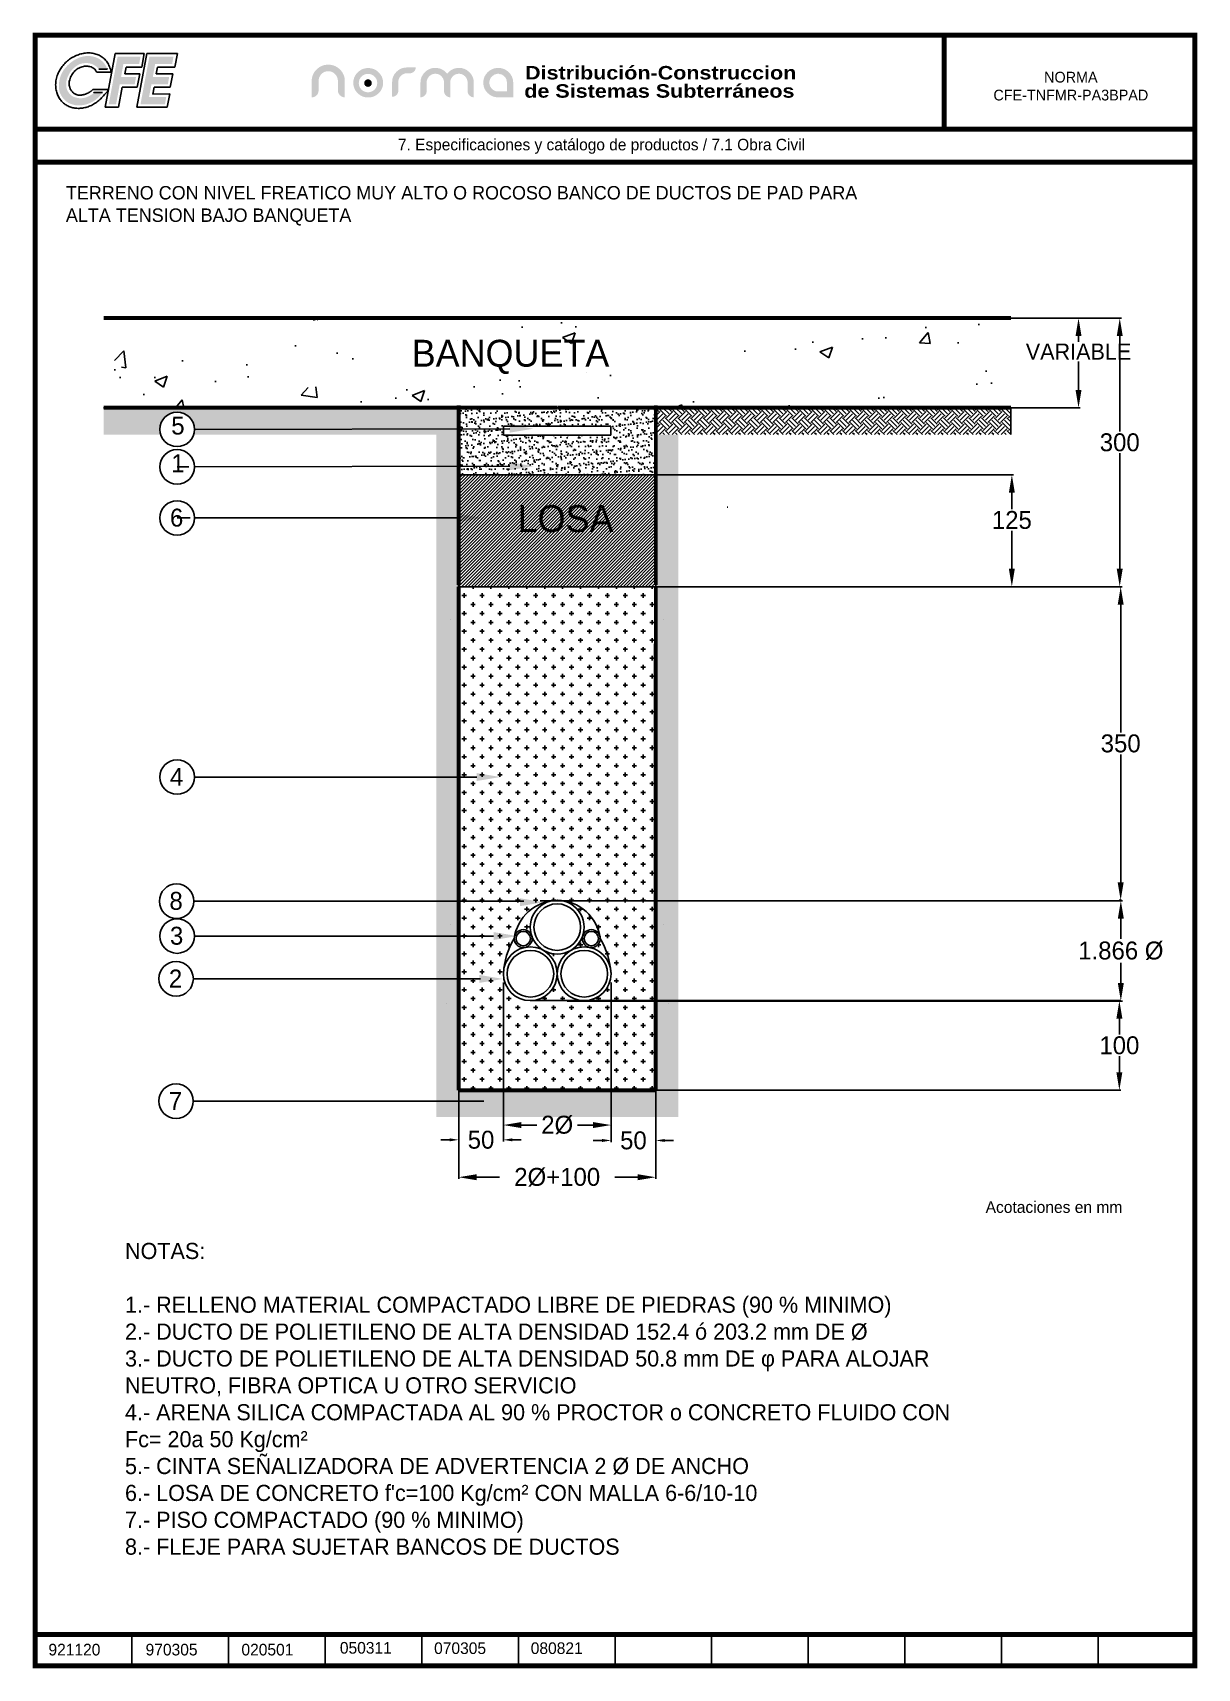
# Model space of a CAD drawing. Header units: inches. Extents: x 97 to 1398, y 97 to 1923.
import ezdxf

# ---------------------------------------------------------------- set-up
doc = ezdxf.new("R2010")
doc.units = ezdxf.units.IN
doc.header["$MEASUREMENT"] = 0
doc.layers.get('0').update_dxf_attribs({"color": 3})
doc.layers.get('Defpoints').update_dxf_attribs({"color": 50})
for name, color, linetype in [('Arena', 33, 'Continuous'), ('Cepa', 6, 'Continuous'), ('Cinta', 52, 'Continuous'), ('Dimensiones', 7, 'Continuous'), ('Ductos', 30, 'Continuous'), ('Flejes', 4, 'Continuous'), ('LAYER_1', 160, 'Continuous'), ('Loza', 3, 'Continuous'), ('Marco', 7, 'Continuous'), ('Textos', 7, 'Continuous'), ('Tierra', 34, 'Continuous')]:
    doc.layers.add(name, color=color, linetype=linetype)
doc.styles.get("Standard").update_dxf_attribs({"font": ''})
doc.styles.get('Standard').set_extended_font_data('Zurich Ex BT')
doc.dimstyles.get("Standard").update_dxf_attribs({"dimtxt": 9, "dimasz": 20, "dimexe": 1.8, "dimexo": 0.0625, "dimgap": 2, "dimtad": 0, "dimtih": 1, "dimtoh": 1, "dimdec": 0, "dimzin": 0, "dimdsep": 46, "dimtxsty": 'Standard', "dimcen": 0.09, "dimadec": 0, "dimazin": 0, "dimtfac": 1, "dimtdec": 0, "dimtofl": 0, "dimtmove": 0, "dimatfit": 3, "dimfxl": 0, "dimtolj": 1, "dimtzin": 0, "dimarcsym": 0})
pattern_1 = [(45, (216.4848662647441, -605.375314416643), (8.881784197001252e-16, 14.14213562373095), [10, -10]), (45, (213.8332158352946, -602.7236639871935), (8.881784197001252e-16, 14.14213562373095), [10, -10]), (45, (211.181565405845, -600.072013557744), (8.881784197001252e-16, 14.14213562373095), [10, -10]), (135, (211.181565405845, -598.3042466047777), (-14.14213562373095, 1.77635683940025e-15), [10, -10]), (135, (213.8332158352946, -595.6525961753282), (-14.14213562373095, 1.77635683940025e-15), [10, -10]), (135, (216.4848662647441, -593.0009457458787), (-14.14213562373095, 1.77635683940025e-15), [10, -10])]

msp = doc.modelspace()

# ---------------------------------------------------------------- texts
at = {"char_height": 30}
for s, insert, width, attachment_point in [('{\\fZurich BlkEx BT|b0|i0|c0|p34;BANQUETA}', (520.4657735591686, 1580.028868814822), 80.60276551343938, 1), ('LOSA', (692.2883630611855, 1395.456137066971), 97.92088523702915, 2)]:
    msp.add_mtext(s, dxfattribs=dict(at, insert=insert, width=width, attachment_point=attachment_point))
at = {"insert": (850.0170196596739, 911.565764596006), "char_height": 9, "attachment_point": 5}
msp.add_mtext('\\A1;', dxfattribs=at)
at = {"layer": 'Cinta', "color": 0, "insert": (200.2871904067838, 572.0214082761297), "char_height": 18, "width": 1838.5087057425, "attachment_point": 1}
msp.add_mtext("NOTAS:\\P\\P1.- RELLENO MATERIAL COMPACTADO LIBRE DE PIEDRAS (90 % MINIMO)\\P2.- DUCTO DE POLIETILENO DE ALTA DENSIDAD 152.4 ó 203.2 mm DE Ø\\P\\pi-4.5936,l4.5936;3.- DUCTO DE POLIETILENO DE ALTA DENSIDAD 50.8 mm DE {\\fSymbol|b0|i0|c2|p18;f }PARA ALOJAR \\PNEUTRO, FIBRA OPTICA U OTRO SERVICIO{\\fSymbol|b0|i0|c2|p18;\\P\\pi0,l0;}4.- ARENA SILICA COMPACTADA AL 90 % PROCTOR o CONCRETO FLUIDO CON \\PFc= 20a 50 Kg/cm{\\fZurich BlkEx BT|b0|i0|c0|p32;²}\\P5.- CINTA SEÑALIZADORA DE ADVERTENCIA 2 Ø DE ANCHO\\P6.- LOSA DE CONCRETO f'c=100 Kg/cm{\\fZurich BlkEx BT|b0|i0|c0|p32;² }CON MALLA 6-6/10-10\\P7.- PISO COMPACTADO (90 % MINIMO)\\P8.- FLEJE PARA SUJETAR BANCOS DE DUCTOS", dxfattribs=at)
at = {"layer": 'Marco'}
for s, p in [('050311', (440.2368026039139, 113.5448583658263)), ('070305', (545.4899213526915, 113.1382510691328)), ('080821', (653.4068213526907, 113.1382510691328))]:
    msp.add_text(s, height=13, dxfattribs=at).set_placement(p)
at = {"layer": 'Marco', "linetype": 'Continuous', "lineweight": 0, "ltscale": 0.3, "insert": (1256.57946965111, 1863.098621751872), "char_height": 12, "width": 259.7139, "attachment_point": 5}
msp.add_mtext('{\\fZurich BlkEx BT|b0|i0|c0|p34;NORMA\\PCFE-TNFMR-PA3BPAD}', dxfattribs=at)
at = {"layer": 'Textos', "linetype": 'Continuous', "lineweight": 0, "ltscale": 0.3, "insert": (134.2619198544844, 1729.59898543677), "char_height": 15, "width": 929.7340683954453, "attachment_point": 4}
msp.add_mtext('TERRENO CON NIVEL FREATICO MUY ALTO O ROCOSO BANCO DE DUCTOS DE PAD PARA ALTA TENSION BAJO BANQUETA', dxfattribs=at)
at = {"layer": 'Textos', "char_height": 20.01188261118565, "attachment_point": 5}
for s, insert in [('{\\fZurich BlkEx BT|b0|i0|c0|p34;5}', (259.4106668214054, 1484.165029099639)), ('{\\fZurich BlkEx BT|b0|i0|c0|p34;1}', (259.4106668214054, 1442.280763545177)), ('6', (257.9211192985258, 1381.414839310349)), ('4', (257.9211192985258, 1092.25536755509)), ('8', (257.3328823641586, 953.6415665238007)), ('3', (257.9211192985258, 914.7464393960206)), ('2', (256.7446368390065, 867.084745537828)), ('7', (256.7292527885393, 730.5234325497865))]:
    msp.add_mtext(s, dxfattribs=dict(at, insert=insert))
at = {"layer": 'Textos', "attachment_point": 1}
for s, insert, char_height, width in [('{\\fZurich BlkEx BT|b0|i0|c0|p34;Acotaciones en mm}', (1161.412566609853, 618.4961791355936), 13, 215.1109240162877), ('\\pi-3,l3;', (455.0772975831451, 182.9445903166043), 10.17206986793083, 487.2944683609103)]:
    msp.add_mtext(s, dxfattribs=dict(at, insert=insert, char_height=char_height, width=width))

# ---------------------------------------------------------------- blocks, each defined once
blk = doc.blocks.new('FECHA')
for s, p in [('921120', (14.78932135492391, 11.5448583658266)), ('970305', (123.2877069412123, 11.5448583658266)), ('020501', (230.3199026039144, 11.5448583658266))]:
    blk.add_text(s, height=13).set_placement(p)
blk = doc.blocks.new('*D15')
at = {"layer": 'Defpoints', "color": 0}
for p in [(572.9351726150558, 862.6403655610934), (622.8272810038789, 862.6403655610934), (622.8272810038789, 687.0275027797907)]:
    blk.add_point(p, dxfattribs=at)
at = {"layer": 'Dimensiones', "color": 0, "lineweight": -2}
for p, q in [((572.9351726150558, 862.5778655610934), (572.9351726150558, 685.2275027797907)), ((622.8272810038789, 862.5778655610934), (622.8272810038789, 685.2275027797907)), ((562.9351726150558, 687.0275027797907), (552.9351726150558, 687.0275027797907)), ((632.8272810038789, 687.0275027797907), (642.8272810038789, 687.0275027797907))]:
    blk.add_line(p, q, dxfattribs=at)
at = {"layer": 'Dimensiones', "color": 0}
for points in [[(562.9351726150558, 688.6941694464573), (562.9351726150558, 685.360836113124), (572.9351726150558, 687.0275027797907)], [(632.8272810038789, 688.6941694464573), (632.8272810038789, 685.360836113124), (622.8272810038789, 687.0275027797907)]]:
    blk.add_solid(points, dxfattribs=at)
at = {"layer": 'Dimensiones', "color": 0, "insert": (597.8812268094673, 687.0275027797907), "char_height": 20, "attachment_point": 5}
blk.add_mtext('\\A1;50', dxfattribs=at)
blk = doc.blocks.new('*D16')
at = {"layer": 'Defpoints', "color": 0}
for p in [(743.1070887667152, 862.6403655610934), (792.9991971555382, 862.6403655610934), (743.1070887667152, 686.3327207048842)]:
    blk.add_point(p, dxfattribs=at)
at = {"layer": 'Dimensiones', "color": 0, "lineweight": -2}
for p, q in [((743.1070887667152, 862.5778655610934), (743.1070887667152, 684.5327207048842)), ((792.9991971555382, 862.5778655610934), (792.9991971555382, 684.5327207048842)), ((733.1070887667152, 686.3327207048842), (723.1070887667152, 686.3327207048842)), ((802.9991971555382, 686.3327207048842), (812.9991971555382, 686.3327207048842))]:
    blk.add_line(p, q, dxfattribs=at)
at = {"layer": 'Dimensiones', "color": 0}
for points in [[(733.1070887667152, 687.9993873715508), (733.1070887667152, 684.6660540382176), (743.1070887667152, 686.3327207048842)], [(802.9991971555382, 687.9993873715508), (802.9991971555382, 684.6660540382176), (792.9991971555382, 686.3327207048842)]]:
    blk.add_solid(points, dxfattribs=at)
at = {"layer": 'Dimensiones', "color": 0, "insert": (768.0531429611267, 686.3327207048842), "char_height": 20, "attachment_point": 5}
blk.add_mtext('\\A1;50', dxfattribs=at)
blk = doc.blocks.new('*D17')
at = {"layer": 'Defpoints', "color": 0}
for p in [(1189.572134412414, 1604.231176795231), (793.1071848852944, 1304.445365561077), (1311.180557716002, 1304.445365561077)]:
    blk.add_point(p, dxfattribs=at)
at = {"layer": 'Dimensiones', "color": 0, "lineweight": -2}
for p, q in [((1189.634634412414, 1604.231176795231), (1312.980557716002, 1604.231176795231)), ((1311.180557716002, 1584.231176795231), (1311.180557716002, 1477.670129519646)), ((1311.180557716002, 1324.445365561077), (1311.180557716002, 1453.331146468799)), ((793.1696848852944, 1304.445365561077), (1312.980557716002, 1304.445365561077))]:
    blk.add_line(p, q, dxfattribs=at)
at = {"layer": 'Dimensiones', "color": 0}
for points in [[(1307.847224382669, 1584.231176795231), (1314.513891049336, 1584.231176795231), (1311.180557716002, 1604.231176795231)], [(1307.847224382669, 1324.445365561077), (1314.513891049335, 1324.445365561077), (1311.180557716002, 1304.445365561077)]]:
    blk.add_solid(points, dxfattribs=at)
at = {"layer": 'Dimensiones', "color": 0, "insert": (1311.180557716002, 1465.500637994223), "char_height": 20, "attachment_point": 5}
blk.add_mtext('\\A1;300', dxfattribs=at)
blk = doc.blocks.new('*D18')
at = {"layer": 'Defpoints', "color": 0}
for p in [(793.1071848852948, 1429.248944082454), (793.1696848852944, 1304.445365561077), (1190.692414108086, 1304.445365561077)]:
    blk.add_point(p, dxfattribs=at)
at = {"layer": 'Dimensiones', "color": 0, "lineweight": -2}
for p, q in [((793.1696848852948, 1429.248944082454), (1192.492414108086, 1429.248944082454)), ((1190.692414108086, 1409.248944082454), (1190.692414108086, 1391.016646347189)), ((1190.692414108086, 1324.445365561077), (1190.692414108086, 1366.677663296342)), ((793.2321848852944, 1304.445365561077), (1192.492414108086, 1304.445365561077))]:
    blk.add_line(p, q, dxfattribs=at)
at = {"layer": 'Dimensiones', "color": 0}
for points in [[(1187.359080774752, 1409.248944082454), (1194.025747441419, 1409.248944082454), (1190.692414108086, 1429.248944082454)], [(1187.359080774752, 1324.445365561077), (1194.025747441419, 1324.445365561077), (1190.692414108086, 1304.445365561077)]]:
    blk.add_solid(points, dxfattribs=at)
at = {"layer": 'Dimensiones', "color": 0, "insert": (1190.692414108085, 1378.847154821766), "char_height": 20, "attachment_point": 5}
blk.add_mtext('\\A1;125', dxfattribs=at)
blk = doc.blocks.new('*D19')
at = {"layer": 'Defpoints', "color": 0}
for p in [(1189.634634412414, 1604.231176795231), (1265.15862598725, 1604.231176795231), (1190.035285492101, 1504.011526851775)]:
    blk.add_point(p, dxfattribs=at)
at = {"layer": 'Dimensiones', "color": 0, "lineweight": -2}
for p, q in [((1189.697134412414, 1604.231176795231), (1266.95862598725, 1604.231176795231)), ((1265.15862598725, 1584.231176795231), (1265.15862598725, 1577.885069035029)), ((1265.158625987249, 1524.011526851775), (1265.15862598725, 1555.885069035029)), ((1190.097785492101, 1504.011526851775), (1266.958625987249, 1504.011526851775))]:
    blk.add_line(p, q, dxfattribs=at)
at = {"layer": 'Dimensiones', "color": 0}
for points in [[(1261.825292653916, 1584.231176795231), (1268.491959320583, 1584.231176795231), (1265.15862598725, 1604.231176795231)], [(1261.825292653916, 1524.011526851775), (1268.491959320583, 1524.011526851775), (1265.158625987249, 1504.011526851775)]]:
    blk.add_solid(points, dxfattribs=at)
at = {"layer": 'Dimensiones', "color": 0, "insert": (1265.158625987249, 1566.885069035029), "char_height": 18, "attachment_point": 5}
blk.add_mtext('\\A1;VARIABLE', dxfattribs=at)
blk = doc.blocks.new('*D20')
at = {"layer": 'Defpoints', "color": 0}
for p in [(1311.360557716, 1304.445365561077), (1312.235896158199, 954.3989944877931), (1313.330112261408, 954.3989944877931)]:
    blk.add_point(p, dxfattribs=at)
at = {"layer": 'Dimensiones', "color": 0, "lineweight": -2}
for p, q in [((1311.423057716, 1304.445365561077), (1314.035896158199, 1304.445365561077)), ((1312.235896158199, 1284.445365561077), (1312.235896158199, 1141.591671549859)), ((1312.235896158199, 974.3989944877931), (1312.235896158199, 1117.252688499011)), ((1313.267612261408, 954.3989944877931), (1310.435896158199, 954.3989944877931))]:
    blk.add_line(p, q, dxfattribs=at)
at = {"layer": 'Dimensiones', "color": 0}
for points in [[(1308.902562824866, 1284.445365561077), (1315.569229491532, 1284.445365561077), (1312.235896158199, 1304.445365561077)], [(1308.902562824866, 974.3989944877931), (1315.569229491532, 974.3989944877931), (1312.235896158199, 954.3989944877931)]]:
    blk.add_solid(points, dxfattribs=at)
at = {"layer": 'Dimensiones', "color": 0, "insert": (1312.235896158199, 1129.422180024435), "char_height": 20, "attachment_point": 5}
blk.add_mtext('\\A1;350', dxfattribs=at)
blk = doc.blocks.new('*D21')
at = {"layer": 'Defpoints', "color": 0}
for p in [(663.811483484685, 953.992828328422), (694.0160911849252, 841.9929151027118), (1312.410763224271, 841.9929151027115)]:
    blk.add_point(p, dxfattribs=at)
at = {"layer": 'Dimensiones', "color": 0, "lineweight": -2}
for p, q in [((663.873983484685, 953.992828328422), (1314.210763224271, 953.9928283284218)), ((1312.410763224271, 933.9928283284218), (1312.410763224271, 911.3081259528548)), ((1312.410763224271, 861.9929151027115), (1312.410763224271, 884.6776174782784)), ((694.0785911849252, 841.9929151027118), (1314.210763224271, 841.9929151027115))]:
    blk.add_line(p, q, dxfattribs=at)
at = {"layer": 'Dimensiones', "color": 0}
for points in [[(1309.077429890938, 933.9928283284218), (1315.744096557605, 933.9928283284218), (1312.410763224271, 953.9928283284218)], [(1309.077429890938, 861.9929151027115), (1315.744096557605, 861.9929151027115), (1312.410763224271, 841.9929151027115)]]:
    blk.add_solid(points, dxfattribs=at)
at = {"layer": 'Dimensiones', "color": 0, "insert": (1312.410763224271, 897.9928717155668), "char_height": 20, "attachment_point": 5}
blk.add_mtext('\\A1;1.866 Ø', dxfattribs=at)
blk = doc.blocks.new('*D22')
at = {"layer": 'Defpoints', "color": 0}
for p in [(683.0296848853677, 842.4454957699918), (792.9671848852968, 742.4453655610932), (1310.764002796312, 742.4453655610931)]:
    blk.add_point(p, dxfattribs=at)
at = {"layer": 'Dimensiones', "color": 0, "lineweight": -2}
for p, q in [((683.0921848853677, 842.4454957699918), (1312.564002796312, 842.4454957699916)), ((1310.764002796312, 822.4454957699916), (1310.764002796312, 804.6149221909661)), ((1310.764002796312, 762.4453655610931), (1310.764002796312, 780.2759391401187)), ((793.0296848852968, 742.4453655610932), (1312.564002796312, 742.4453655610931))]:
    blk.add_line(p, q, dxfattribs=at)
at = {"layer": 'Dimensiones', "color": 0}
for points in [[(1307.430669462978, 822.4454957699916), (1314.097336129645, 822.4454957699916), (1310.764002796312, 842.4454957699916)], [(1307.430669462978, 762.4453655610931), (1314.097336129645, 762.4453655610931), (1310.764002796312, 742.4453655610931)]]:
    blk.add_solid(points, dxfattribs=at)
at = {"layer": 'Dimensiones', "color": 0, "insert": (1310.764002796311, 792.4454306655426), "char_height": 20, "attachment_point": 5}
blk.add_mtext('\\A1;100', dxfattribs=at)
blk = doc.blocks.new('*D23')
at = {"layer": 'Defpoints', "color": 0}
for p in [(572.9671848852968, 648.3243441293878), (792.9671848852968, 648.3243441293878), (792.9671848852968, 645.3234968841043)]:
    blk.add_point(p, dxfattribs=at)
at = {"layer": 'Dimensiones', "color": 0, "lineweight": -2}
for p, q in [((572.9671848852968, 648.2618441293878), (572.9671848852968, 643.5234968841044)), ((592.9671848852968, 645.3234968841043), (618.4383713259747, 645.3234968841043)), ((772.9671848852968, 645.3234968841043), (747.4959984446189, 645.3234968841043)), ((792.9671848852968, 648.2618441293878), (792.9671848852968, 643.5234968841044))]:
    blk.add_line(p, q, dxfattribs=at)
at = {"layer": 'Dimensiones', "color": 0}
for points in [[(592.9671848852968, 648.6568302174377), (592.9671848852968, 641.990163550771), (572.9671848852968, 645.3234968841043)], [(772.9671848852968, 648.6568302174377), (772.9671848852968, 641.990163550771), (792.9671848852968, 645.3234968841043)]]:
    blk.add_solid(points, dxfattribs=at)
at = {"layer": 'Dimensiones', "color": 0, "insert": (682.9671848852968, 645.3234968841043), "char_height": 20, "attachment_point": 5}
blk.add_mtext('\\A1;2Ø+100', dxfattribs=at)
blk = doc.blocks.new('*D24')
at = {"layer": 'Defpoints', "color": 0}
for p in [(622.8272810038789, 694.0830003788342), (743.1070887667152, 703.561247199761), (743.1070887667152, 694.0830003788342)]:
    blk.add_point(p, dxfattribs=at)
at = {"layer": 'Dimensiones', "color": 0, "lineweight": -2}
for p, q in [((622.8272810038789, 694.1455003788342), (622.8272810038789, 705.361247199761)), ((642.8272810038789, 703.561247199761), (660.1332865802123, 703.561247199761)), ((723.1070887667152, 703.561247199761), (705.8010831903817, 703.561247199761)), ((743.1070887667152, 694.1455003788342), (743.1070887667152, 705.361247199761))]:
    blk.add_line(p, q, dxfattribs=at)
at = {"layer": 'Dimensiones', "color": 0}
for points in [[(642.8272810038789, 706.8945805330944), (642.8272810038789, 700.2279138664277), (622.8272810038789, 703.561247199761)], [(723.1070887667152, 706.8945805330944), (723.1070887667152, 700.2279138664277), (743.1070887667152, 703.561247199761)]]:
    blk.add_solid(points, dxfattribs=at)
at = {"layer": 'Dimensiones', "color": 0, "insert": (682.967184885297, 703.561247199761), "char_height": 20, "attachment_point": 5}
blk.add_mtext('\\A1;2Ø', dxfattribs=at)
blk = doc.blocks.new('MARCO')
at = {"layer": 'Marco'}
for p, q in [((107.9169000000002, 0), (107.9169000000002, 35)), ((215.8338000000003, 0), (215.8338000000003, 35)), ((323.7507000000005, 0), (323.7507000000005, 35)), ((431.6676000000007, 0), (431.6676000000007, 35)), ((539.5845000000008, 0), (539.5845000000008, 35)), ((647.501400000001, 0), (647.501400000001, 35)), ((755.4183000000012, 0), (755.4183000000012, 35)), ((863.3352000000014, 0), (863.3352000000014, 35)), ((971.2521000000015, 0), (971.2521000000015, 35)), ((1079.169000000002, 0), (1079.169000000002, 35)), ((1187.085900000002, 0), (1187.085900000002, 35))]:
    blk.add_line(p, q, dxfattribs=at)
at = {"layer": 'Marco', "const_width": 5.599999999999909}
blk.add_lwpolyline([(0, 0), (0, 1820), (1295, 1820), (1295, 0)], close=True, dxfattribs=at)
at = {"layer": 'Marco'}
for points, const_width in [([(1015, 1715), (1015, 1820)], 5.600000000000364), ([(0, 1715), (1295, 1715)], 5.599999999999909), ([(-3.637978807091713e-12, 1678.276680983621), (1294.999999999996, 1678.276680983621)], 5.600000000000001), ([(1295, 35), (0, 35)], 5.600000000000023)]:
    blk.add_lwpolyline(points, dxfattribs=dict(at, const_width=const_width))
blk = doc.blocks.new('logo_norma')
at = {"linetype": 'Continuous', "lineweight": 0}
blk.add_hatch(color=2, dxfattribs=at).paths.add_polyline_path([(33.62561386589232, 163.0000569901575, 1), (38.80957710374878, 163.0000569901575, 1)])
at = {"layer": 'LAYER_1', "lineweight": 0}
h = blk.add_hatch(color=7, dxfattribs=at)
h.dxf.hatch_style = 2
edge = h.paths.add_edge_path()
edge.add_spline(control_points=[(15.71231071776834, 164.3783760605638), (15.71231071776834, 166.1946304008415), (15.07152295735167, 167.7699003118658), (13.79029194606695, 169.1041857936367), (12.508371915685, 170.4389880397304), (10.95670090874056, 171.1066475449387), (9.136829218202365, 171.1066475449387), (7.297837247716254, 171.1066475449387), (5.73720899250792, 170.4436389186367), (4.455116707351671, 169.1181384303554), (3.173024422195422, 167.7934992159457), (2.533442445198894, 166.2132339164665), (2.533442445198894, 164.3783760605638), (2.533442445198894, 164.3783760605638), (2.533442445198894, 157.9572348387755), (2.533442445198894, 157.9572348387755), (2.533442445198894, 156.6778986300082), (2.072144159608616, 155.5785686603901), (1.152820429139866, 154.6620010063103), (0.2334966986711162, 153.7443998235846), (-0.8679003282386066, 153.2848240857374), (-2.150164868169162, 153.2848240857374), (-2.150164868169162, 153.2848240857374), (-2.150164868169162, 164.3854385063103), (-2.150164868169162, 164.3854385063103), (-2.150164868169162, 167.4636313231506), (-1.044289217127496, 170.0918946695047), (1.165911791987088, 172.2721233478901), (3.377490839296115, 174.4504572237582), (6.034003968636393, 175.541174454661), (9.136829218202365, 175.541174454661), (12.22122320691764, 175.541174454661), (14.86826232367111, 174.4504572237582), (17.07880784233431, 172.2721233478901), (19.28969787054611, 170.0918946695047), (20.39574577636209, 167.4636313231506), (20.39574577636209, 164.3854385063103), (20.39574577636209, 164.3854385063103), (20.39574577636209, 153.2848240857374), (20.39574577636209, 153.2848240857374), (19.11348123643153, 153.2848240857374), (18.01225646429612, 153.7443998235846), (17.09258822427875, 154.6620010063103), (16.17205871038987, 155.5785686603901), (15.71231071776834, 156.6778986300082), (15.71231071776834, 157.9572348387755), (15.71231071776834, 157.9572348387755), (15.71231071776834, 164.3783760605638), (15.71231071776834, 164.3783760605638)], knot_values=[0, 0, 0, 0, 1, 1, 1, 2, 2, 2, 3, 3, 3, 4, 4, 4, 5, 5, 5, 6, 6, 6, 7, 7, 7, 8, 8, 8, 9, 9, 9, 10, 10, 10, 11, 11, 11, 12, 12, 12, 13, 13, 13, 14, 14, 14, 15, 15, 15, 16, 16, 16, 16], degree=3, periodic=0)
h = blk.add_hatch(color=1, dxfattribs=at)
h.dxf.hatch_style = 2
edge = h.paths.add_edge_path()
edge.add_arc((36.21759548482055, 163.0000569901575), 6.292355453411894, 0, 360)
h.paths.add_polyline_path([(36.33364054841704, 173.2154597420951), (36.59248845696854, 173.2125872749299), (36.84907019121356, 173.2039699365159), (37.10338546728499, 173.1896078214755), (37.35543400131571, 173.169501024431), (37.60521550943859, 173.1436496400048), (37.85272970778651, 173.1120537628194), (38.09797631249236, 173.074713487497), (38.34095503968901, 173.03162890866), (38.58166560550935, 172.9828001209309), (38.82010772608625, 172.9282272189319), (39.05628111755259, 172.8679102972855), (39.29018549604125, 172.8018494506141), (39.52182057768511, 172.7300447735399), (39.75118607861705, 172.6524963606854), (39.97828171496995, 172.569204306673), (40.20310720287668, 172.480168706125), (40.42566225847013, 172.3853896536639), (40.64594659788317, 172.2848672439118), (40.8639599372487, 172.1786015714914), (41.07970199269958, 172.0665927310248), (41.29317248036868, 171.9488408171346), (41.50437111638891, 171.825345924443), (41.71329761689312, 171.6961081475725), (41.91995169801421, 171.5611275811454), (42.12433307588505, 171.4204043197841), (42.32644146663852, 171.2739384581109), (42.5262765864075, 171.1217300907483), (42.72383815132486, 170.9637793123186), (42.9191258775235, 170.8000862174441), (43.11213948113627, 170.6306509007474), (43.30287867829608, 170.4554734568507), (43.4913431851358, 170.2745539803763), (43.67564788741775, 170.089531640986), (43.85410164677011, 169.9021423544612), (44.02670446319289, 169.712385994639), (44.19345633668609, 169.5202624353561), (44.3543572672497, 169.3257715504494), (44.50940725488372, 169.1289132137557), (44.65860629958816, 168.9296872991118), (44.80195440136301, 168.7280936803546), (44.93945156020828, 168.5241322313209), (45.07109777612396, 168.3178028258476), (45.19689304911005, 168.1091053377715), (45.31683737916656, 167.8980396409293), (45.43093076629348, 167.684605609158), (45.53917321049082, 167.4688031162944), (45.64156471175857, 167.2506320361753), (45.73810527009673, 167.0300922426376), (45.82879488550531, 166.8071836095181), (45.9136335579843, 166.5819060106536), (45.99262128753372, 166.354259319881), (46.06575807415354, 166.124243411037), (46.13304391784377, 165.8918581579586), (46.19447881860442, 165.6571034344826), (46.25006277643548, 165.4199791144457), (46.29979579133696, 165.1804850716849), (46.34367786330886, 164.938621180037), (46.38170899235116, 164.6943873133388), (46.41388917846389, 164.4477833454271), (46.44021842164702, 164.1988091501388), (46.46069672190058, 163.9474646013108), (46.47532407922454, 163.6937495727798), (46.48410049361892, 163.4376639383826), (46.48702596508371, 163.1792075719562), (46.48410049361892, 162.9207143448585), (46.47532407922454, 162.6646472354194), (46.46069672190058, 162.4110059913125), (46.44021842164702, 162.1597903602117), (46.41388917846389, 161.9110000897904), (46.38170899235116, 161.6646349277225), (46.34367786330886, 161.4206946216815), (46.29979579133696, 161.1791789193412), (46.25006277643548, 160.9400875683752), (46.19447881860442, 160.7034203164571), (46.13304391784377, 160.4691769112607), (46.06575807415354, 160.2373571004596), (45.99262128753372, 160.0079606317275), (45.9136335579843, 159.7809872527381), (45.82879488550531, 159.556436711165), (45.73810527009673, 159.3343087546819), (45.64156471175857, 159.1146031309625), (45.53917321049082, 158.8973195876804), (45.43093076629348, 158.6824578725093), (45.31683737916656, 158.4700177331229), (45.19689304911005, 158.2599989171949), (45.07109777612396, 158.0524011723989), (44.93945156020828, 157.8472242464086), (44.80195440136301, 157.6444678868976), (44.65860629958816, 157.4441318415397), (44.50940725488372, 157.2462158580085), (44.3543572672497, 157.0507196839777), (44.19345633668609, 156.8576430671209), (44.02670446319289, 156.6669857551118), (43.85410164677012, 156.4787474956241), (43.67564788741775, 156.2929280363315), (43.4913431851358, 156.1095271249076), (43.30287867829608, 155.9299787055993), (43.11213948113627, 155.7561364885297), (42.9191258775235, 155.5880000636687), (42.72383815132486, 155.4255690209859), (42.5262765864075, 155.2688429504511), (42.32644146663852, 155.1178214420339), (42.12433307588505, 154.9725040857041), (41.91995169801421, 154.8328904714313), (41.71329761689312, 154.6989801891854), (41.50437111638891, 154.5707728289359), (41.29317248036868, 154.4482679806527), (41.07970199269958, 154.3314652343055), (40.8639599372487, 154.2203641798639), (40.64594659788317, 154.1149644072977), (40.42566225847013, 154.0152655065765), (40.20310720287668, 153.9212670676702), (39.97828171496995, 153.8329686805484), (39.75118607861705, 153.7503699351808), (39.52182057768511, 153.6734704215371), (39.29018549604125, 153.6022697295871), (39.05628111755259, 153.5367674493005), (38.82010772608625, 153.476963170647), (38.58166560550935, 153.4228564835963), (38.34095503968901, 153.374446978118), (38.09797631249236, 153.3317342441821), (37.85272970778651, 153.294717871758), (37.60521550943859, 153.2633974508157), (37.35543400131571, 153.2377725713247), (37.10338546728499, 153.2178428232548), (36.84907019121356, 153.2036077965757), (36.59248845696854, 153.1950670812571), (36.33364054841704, 153.1922202672687), (36.07458766152038, 153.1950670812571), (35.8178428035601, 153.2036077965757), (35.56340572220989, 153.2178428232548), (35.31127616514339, 153.2377725713247), (35.06145388003429, 153.2633974508157), (34.81393861455626, 153.294717871758), (34.56873011638297, 153.3317342441821), (34.3258281331881, 153.374446978118), (34.0852324126453, 153.4228564835963), (33.84694270242824, 153.476963170647), (33.61095875021061, 153.5367674493005), (33.37728030366607, 153.6022697295871), (33.14590711046829, 153.6734704215371), (32.91683891829094, 153.7503699351808), (32.69007547480769, 153.8329686805484), (32.46561652769222, 153.9212670676702), (32.24346182461819, 154.0152655065765), (32.02361111325927, 154.1149644072977), (31.80606414128913, 154.2203641798639), (31.59082065638145, 154.3314652343055), (31.3778804062099, 154.4482679806527), (31.16724313844814, 154.5707728289359), (30.95890860076985, 154.6989801891854), (30.75287654084869, 154.8328904714313), (30.54914670635834, 154.9725040857041), (30.34771884497246, 155.1178214420339), (30.14859270436473, 155.2688429504511), (29.95176803220882, 155.4255690209859), (29.7572445761784, 155.5880000636687), (29.56502208394713, 155.7561364885297), (29.3751003031887, 155.9299787055993), (29.18747898157677, 156.1095271249076), (29.00391968806989, 156.2929280363315), (28.82618430703455, 156.4787474956241), (28.65427305925628, 156.6669857551118), (28.48818616552062, 156.8576430671209), (28.32792384661311, 157.0507196839777), (28.17348632331928, 157.2462158580085), (28.02487381642468, 157.4441318415397), (27.88208654671485, 157.6444678868976), (27.74512473497531, 157.8472242464086), (27.61398860199161, 158.0524011723989), (27.48867836854929, 158.2599989171949), (27.36919425543389, 158.4700177331229), (27.25553648343094, 158.6824578725093), (27.14770527332598, 158.8973195876804), (27.04570084590456, 159.1146031309625), (26.9495234219522, 159.3343087546819), (26.85917322225446, 159.556436711165), (26.77465046759686, 159.7809872527381), (26.69595537876494, 160.0079606317275), (26.62308817654425, 160.2373571004596), (26.55604908172032, 160.4691769112607), (26.49483831507869, 160.7034203164571), (26.4394560974049, 160.9400875683752), (26.38990264948448, 161.1791789193412), (26.34617819210298, 161.4206946216815), (26.30828294604594, 161.6646349277225), (26.27621713209888, 161.9110000897904), (26.24998097104736, 162.1597903602117), (26.2295746836769, 162.4110059913125), (26.21499849077305, 162.6646472354194), (26.20625261312134, 162.9207143448585), (26.20333727150732, 163.1792075719562), (26.20625261312134, 163.4376639383826), (26.21499849077305, 163.6937495727798), (26.2295746836769, 163.9474646013108), (26.24998097104735, 164.1988091501388), (26.27621713209888, 164.4477833454271), (26.30828294604594, 164.6943873133388), (26.34617819210298, 164.938621180037), (26.38990264948448, 165.1804850716849), (26.4394560974049, 165.4199791144457), (26.49483831507869, 165.6571034344826), (26.55604908172032, 165.8918581579586), (26.62308817654425, 166.124243411037), (26.69595537876494, 166.354259319881), (26.77465046759686, 166.5819060106536), (26.85917322225446, 166.8071836095181), (26.9495234219522, 167.0300922426376), (27.04570084590456, 167.2506320361753), (27.14770527332598, 167.4688031162944), (27.25553648343094, 167.684605609158), (27.36919425543389, 167.8980396409293), (27.48867836854929, 168.1091053377715), (27.61398860199161, 168.3178028258476), (27.74512473497531, 168.5241322313209), (27.88208654671485, 168.7280936803546), (28.02487381642468, 168.9296872991118), (28.17348632331928, 169.1289132137557), (28.32792384661311, 169.3257715504494), (28.48818616552062, 169.5202624353561), (28.65427305925628, 169.712385994639), (28.82618430703455, 169.9021423544612), (29.00391968806989, 170.089531640986), (29.18747898157677, 170.2745539803763), (29.3751003031887, 170.4554734568507), (29.56502208394713, 170.6306509007474), (29.7572445761784, 170.8000862174441), (29.95176803220882, 170.9637793123186), (30.14859270436473, 171.1217300907483), (30.34771884497246, 171.2739384581109), (30.54914670635834, 171.4204043197841), (30.75287654084869, 171.5611275811454), (30.95890860076985, 171.6961081475725), (31.16724313844814, 171.825345924443), (31.3778804062099, 171.9488408171346), (31.59082065638145, 172.0665927310248), (31.80606414128913, 172.1786015714914), (32.02361111325927, 172.2848672439118), (32.24346182461819, 172.3853896536639), (32.46561652769222, 172.480168706125), (32.69007547480769, 172.569204306673), (32.91683891829094, 172.6524963606854), (33.14590711046829, 172.7300447735399), (33.37728030366607, 172.8018494506141), (33.61095875021061, 172.8679102972855), (33.84694270242824, 172.9282272189319), (34.0852324126453, 172.9828001209309), (34.3258281331881, 173.03162890866), (34.56873011638297, 173.074713487497), (34.81393861455626, 173.1120537628194), (35.06145388003429, 173.1436496400048), (35.31127616514339, 173.169501024431), (35.56340572220989, 173.1896078214755), (35.8178428035601, 173.2039699365159), (36.07458766152038, 173.2125872749299)])
h = blk.add_hatch(color=7, dxfattribs=at)
h.dxf.hatch_style = 2
edge = h.paths.add_edge_path()
edge.add_spline(control_points=[(56.86440158420138, 157.8306762695312), (56.86440158420138, 156.6784640842014), (56.45064561631944, 155.6904106987847), (55.62347819010416, 154.863587782118), (54.79493272569444, 154.0384874131944), (53.80481228298611, 153.6236979166667), (52.6510498046875, 153.6236979166667), (52.6510498046875, 153.6236979166667), (52.6510498046875, 163.6637396918402), (52.6510498046875, 163.6637396918402), (52.6510498046875, 166.4344577365451), (53.64943847656249, 168.7915920681423), (55.64776611328124, 170.7363484700521), (57.64609374999999, 172.6811048719618), (60.03251139322916, 173.6533108181424), (62.80805257161457, 173.6533108181424), (62.80805257161457, 173.6533108181424), (68.72655436197915, 173.646937391493), (68.72655436197915, 173.646937391493), (68.72655436197915, 172.5469184027777), (68.33743082682291, 171.6096801757812), (67.56125081380208, 170.8348782009548), (66.78317599826389, 170.0599039713541), (65.84369845920138, 169.6725029839409), (64.73971761067708, 169.6725029839409), (64.73971761067708, 169.6725029839409), (62.80805257161457, 169.6725029839409), (62.80805257161457, 169.6725029839409), (61.15337320963541, 169.6725029839409), (59.74811876085069, 169.0842529296875), (58.59470079210069, 167.9072360568576), (57.44128282335069, 166.7303914388021), (56.86440158420138, 165.3156629774305), (56.86440158420138, 163.6637396918402), (56.86440158420138, 163.6637396918402), (56.86440158420138, 157.8306762695312), (56.86440158420138, 157.8306762695312)], knot_values=[0, 0, 0, 0, 1, 1, 1, 2, 2, 2, 3, 3, 3, 4, 4, 4, 5, 5, 5, 6, 6, 6, 7, 7, 7, 8, 8, 8, 9, 9, 9, 10, 10, 10, 11, 11, 11, 12, 12, 12, 12], degree=3, periodic=0)
h = blk.add_hatch(color=7, dxfattribs=at)
h.dxf.hatch_style = 2
edge = h.paths.add_edge_path()
edge.add_spline(control_points=[(92.25289737205905, 163.3055557288315), (92.25289737205905, 163.3055557288315), (92.25289737205905, 153.3249418507933), (92.25289737205905, 153.3249418507933), (91.09947940330906, 153.3249418507933), (90.10901445105212, 153.7374920352551), (89.28184702483684, 154.5648317162447), (88.45226803178129, 155.3892430660711), (88.03989010209378, 156.3772964514877), (88.03989010209378, 157.5286473629461), (88.03989010209378, 157.5286473629461), (88.03989010209378, 163.3055557288315), (88.03989010209378, 163.3055557288315), (88.03989010209378, 164.9566177405502), (87.46662621320489, 166.378236392894), (86.3223377474931, 167.5700671763141), (85.17822153655558, 168.7622424692829), (83.77744571190281, 169.3585884979287), (82.12311085947225, 169.3585884979287), (80.46825924271879, 169.3585884979287), (79.06541636077434, 168.7622424692829), (77.91182613725003, 167.5700671763141), (76.75823591372573, 166.378236392894), (76.18273271277087, 164.9566177405502), (76.18273271277087, 163.3055557288315), (76.18273271277087, 163.3055557288315), (76.18273271277087, 157.5286473629461), (76.18273271277087, 157.5286473629461), (76.18273271277087, 156.3609322479287), (75.77259409514934, 155.3680557288315), (74.95231685990629, 154.5508790795259), (74.13462344627781, 153.7352527231891), (73.139163105566, 153.3249418507933), (71.96955318803128, 153.3249418507933), (71.96955318803128, 153.3249418507933), (71.96955318803128, 163.3119291554808), (71.96955318803128, 163.3119291554808), (71.96955318803128, 166.0814414167655), (72.96673607648614, 168.4463272132065), (74.96385792978475, 170.4072755639009), (76.96115203785767, 172.3677071502725), (79.34739742631253, 173.3481813256197), (82.12311085947225, 173.3481813256197), (83.69372989159031, 173.3481813256197), (85.18270016068753, 173.0021214840398), (86.58571529740628, 172.310518565203), (87.9907974914167, 171.6189156463662), (89.18400631303128, 170.6565282223211), (90.17205969844795, 169.4238730573905), (91.12273379784031, 170.6403362735363), (92.31129174054864, 171.5980728186752), (93.73067108082643, 172.2982884762273), (95.15211747839587, 172.9981596242308), (96.63884843542712, 173.3481813256197), (98.19293100921183, 173.3481813256197), (100.9686444423716, 173.3481813256197), (103.3500666971459, 172.3677071502725), (105.3404706142466, 170.4072755639009), (107.3282907097327, 168.4463272132065), (108.3230620313472, 166.0814414167655), (108.3230620313472, 163.3119291554808), (108.3230620313472, 163.3119291554808), (108.3230620313472, 153.3249418507933), (108.3230620313472, 153.3249418507933), (107.1699885721459, 153.3249418507933), (106.1793513651146, 153.7374920352551), (105.352011684125, 154.5648317162447), (104.5226049458438, 155.3892430660711), (104.110054761382, 156.3772964514877), (104.110054761382, 157.5286473629461), (104.110054761382, 157.5286473629461), (104.110054761382, 163.3055557288315), (104.110054761382, 163.3055557288315), (104.110054761382, 164.9566177405502), (103.5366186177188, 166.378236392894), (102.3926746615556, 167.5700671763141), (101.2482139410695, 168.7622424692829), (99.84778262596531, 169.3585884979287), (98.19293100921183, 169.3585884979287), (96.53859615678128, 169.3585884979287), (95.13575327483683, 168.7622424692829), (93.98199079653823, 167.5700671763141), (92.82874508256253, 166.378236392894), (92.25289737205905, 164.9566177405502), (92.25289737205905, 163.3055557288315)], knot_values=[0, 0, 0, 0, 1, 1, 1, 2, 2, 2, 3, 3, 3, 4, 4, 4, 5, 5, 5, 6, 6, 6, 7, 7, 7, 8, 8, 8, 9, 9, 9, 10, 10, 10, 11, 11, 11, 12, 12, 12, 13, 13, 13, 14, 14, 14, 15, 15, 15, 16, 16, 16, 17, 17, 17, 18, 18, 18, 19, 19, 19, 20, 20, 20, 21, 21, 21, 22, 22, 22, 23, 23, 23, 24, 24, 24, 25, 25, 25, 26, 26, 26, 27, 27, 27, 28, 28, 28, 28], degree=3, periodic=0)
h = blk.add_hatch(color=7, dxfattribs=at)
h.dxf.hatch_style = 2
h.paths.add_polyline_path([(135.1654463522278, 163.2718111777395), (135.1654463522278, 153.284823873052), (124.9727868470195, 153.284823873052), (124.7134791315572, 153.2876706870404), (124.4564543385614, 153.296211402359), (124.2017123418692, 153.3104464290381), (123.9492530153171, 153.330376177108), (123.6990762327422, 153.356001056599), (123.4511818679812, 153.3873214775413), (123.205569794871, 153.4243378499654), (122.9622398872484, 153.4670505839014), (122.7211920189503, 153.5154600893796), (122.4824260638134, 153.5695667764303), (122.2459418956746, 153.6293710550839), (122.0117393883708, 153.6948733353705), (121.7798184157388, 153.7660740273205), (121.5501788516153, 153.8429735409641), (121.3228205698374, 153.9255722863317), (121.0977434442417, 154.0138706734535), (120.8749473486651, 154.1078691123599), (120.6544321569446, 154.207568013081), (120.4361977429168, 154.3129677856472), (120.2202439804186, 154.4240688400888), (120.0065707432869, 154.5408715864361), (119.7951779053585, 154.6633764347193), (119.5860653404702, 154.7915837949687), (119.3792329224589, 154.9254940772146), (119.1746805251614, 155.0651076914874), (118.9724080224146, 155.2104250478172), (118.7724152880552, 155.3614465562344), (118.5747021959202, 155.5181726267693), (118.3792686198463, 155.680603669452), (118.1861144336703, 155.8487400943131), (117.9952395112292, 156.0225823113826), (117.8066437263598, 156.2021307306909), (117.6221316276053, 156.3855316421148), (117.4434756129294, 156.5713511014075), (117.2706757769544, 156.7595893608951), (117.1037322143028, 156.9502466729042), (116.9426450195968, 157.143323289761), (116.7874142874588, 157.3388194637918), (116.6380401125113, 157.536735447323), (116.4945225893765, 157.7370714926809), (116.3568618126769, 157.9398278521919), (116.2250578770349, 158.1450047781822), (116.0991108770728, 158.3526025229782), (115.9790209074129, 158.5626213389063), (115.8647880626777, 158.7750614782927), (115.7564124374896, 158.9899231934637), (115.6538941264708, 159.2072067367458), (115.5572332242439, 159.4269123604652), (115.4664298254311, 159.6490403169483), (115.3814840246548, 159.8735908585214), (115.3023959165374, 160.1005642375109), (115.2291655957013, 160.329960706243), (115.1617931567688, 160.561780517044), (115.1002786943624, 160.7960239222404), (115.0446223031044, 161.0326911741585), (114.9948240776171, 161.2717825251245), (114.950884112523, 161.5132982274648), (114.9128025024443, 161.7572385335058), (114.8805793420036, 162.0036036955738), (114.8542147258232, 162.252393965995), (114.8337087485253, 162.5036095970959), (114.8190615047325, 162.7572508412027), (114.8102730890671, 163.0133179506418), (114.8073435961514, 163.2718111777395), (114.8102730890671, 163.5302675441659), (114.8190615047325, 163.7863531785631), (114.8337087485253, 164.0400682070941), (114.8542147258232, 164.2914127559222), (114.8805793420036, 164.5403869512105), (114.9128025024443, 164.7869909191221), (114.950884112523, 165.0312247858203), (114.9948240776171, 165.2730886774683), (115.0446223031044, 165.512582720229), (115.1002786943624, 165.7497070402659), (115.1617931567688, 165.9844617637419), (115.2291655957013, 166.2168470168203), (115.3023959165374, 166.4468629256643), (115.3814840246548, 166.6745096164369), (115.4664298254311, 166.8997872153014), (115.5572332242439, 167.1226958484209), (115.6538941264708, 167.3432356419587), (115.7564124374896, 167.5614067220777), (115.8647880626777, 167.7772092149413), (115.9790209074129, 167.9906432467126), (116.0991108770728, 168.2017089435548), (116.2250578770349, 168.4104064316309), (116.3568618126769, 168.6167358371043), (116.4945225893765, 168.820697286138), (116.6380401125113, 169.0222909048952), (116.7874142874588, 169.221516819539), (116.9426450195968, 169.4183751562327), (117.1037322143028, 169.6128660411395), (117.2706757769544, 169.8049896004223), (117.4434756129294, 169.9947459602446), (117.6221316276053, 170.1821352467693), (117.8066437263598, 170.3671575861597), (117.9952395112292, 170.548077062634), (118.1861144336703, 170.7232545065307), (118.3792686198463, 170.8926898232275), (118.5747021959202, 171.0563829181019), (118.7724152880552, 171.2143336965316), (118.9724080224146, 171.3665420638942), (119.1746805251614, 171.5130079255674), (119.3792329224589, 171.6537311869287), (119.5860653404702, 171.7887117533558), (119.7951779053585, 171.9179495302263), (120.0065707432869, 172.0414444229179), (120.2202439804186, 172.1591963368082), (120.4361977429168, 172.2712051772747), (120.6544321569446, 172.3774708496952), (120.8749473486651, 172.4779932594472), (121.0977434442417, 172.5727723119084), (121.3228205698374, 172.6618079124563), (121.5501788516153, 172.7450999664688), (121.7798184157388, 172.8226483793232), (122.0117393883708, 172.8944530563974), (122.2459418956746, 172.9605139030689), (122.4824260638134, 173.0208308247152), (122.7211920189503, 173.0754037267142), (122.9622398872484, 173.1242325144433), (123.205569794871, 173.1673170932803), (123.4511818679812, 173.2046573686027), (123.6990762327422, 173.2362532457882), (123.9492530153171, 173.2621046302143), (124.2017123418692, 173.2822114272588), (124.4564543385614, 173.2965735422992), (124.7134791315572, 173.3051908807132), (124.9727868470195, 173.3080633478784), (125.2320773832642, 173.3051908807132), (125.4891151500387, 173.2965735422992), (125.743900147343, 173.2822114272588), (125.996432375177, 173.2621046302143), (126.2467118335409, 173.2362532457882), (126.4947385224345, 173.2046573686027), (126.7405124418579, 173.1673170932803), (126.9840335918111, 173.1242325144433), (127.2253019722941, 173.0754037267142), (127.4643175833069, 173.0208308247152), (127.7010804248495, 172.9605139030689), (127.9355904969218, 172.8944530563974), (128.1678477995239, 172.8226483793232), (128.3978523326559, 172.7450999664688), (128.6256040963176, 172.6618079124563), (128.8511030905091, 172.5727723119084), (129.0743493152303, 172.4779932594472), (129.2953427704814, 172.3774708496952), (129.5140834562622, 172.2712051772747), (129.7305713725729, 172.1591963368082), (129.9448065194133, 172.0414444229179), (130.1567888967835, 171.9179495302263), (130.3665185046835, 171.7887117533558), (130.5739953431132, 171.6537311869287), (130.7792194120728, 171.5130079255674), (130.9821907115621, 171.3665420638942), (131.1829092415812, 171.2143336965316), (131.3813750021301, 171.0563829181019), (131.5775879932089, 170.8926898232275), (131.7715482148173, 170.7232545065307), (131.9632556669556, 170.548077062634), (132.1527103496236, 170.3671575861597), (132.3380642247839, 170.1821352467693), (132.517533849939, 169.9947459602446), (132.691119225089, 169.8049896004223), (132.858820350234, 169.6128660411395), (133.0206372253739, 169.4183751562327), (133.1765698505087, 169.221516819539), (133.3266182256384, 169.0222909048952), (133.470782350763, 168.820697286138), (133.6090622258825, 168.6167358371043), (133.7414578509969, 168.4104064316309), (133.8679692261063, 168.2017089435548), (133.9885963512106, 167.9906432467126), (134.1033392263097, 167.7772092149413), (134.2121978514038, 167.5614067220777), (134.3151722264928, 167.3432356419587), (134.4122623515768, 167.1226958484209), (134.5034682266556, 166.8997872153014), (134.5887898517294, 166.6745096164369), (134.668227226798, 166.4468629256643), (134.7417803518616, 166.2168470168203), (134.8094492269201, 165.9844617637419), (134.8712338519735, 165.7497070402659), (134.9271342270218, 165.512582720229), (134.9771503520651, 165.2730886774683), (135.0212822271032, 165.0312247858203), (135.0595298521363, 164.7869909191221), (135.0918932271642, 164.5403869512105), (135.1183723521871, 164.2914127559222), (135.1389672272049, 164.0400682070941), (135.1536778522176, 163.7863531785631), (135.1625042272253, 163.5302675441659)])
edge = h.paths.add_edge_path()
edge.add_line((130.7543914223246, 157.3789854506459), (124.8430414223245, 157.3789854506459))
edge.add_arc((124.8430414223245, 163.2903354506459), 5.911349999999999, 2.2737367544323206e-13, 270, ccw=False)
edge.add_line((130.7543914223245, 163.2903354506459), (130.7543914223246, 157.3789854506459))
edge = h.paths.add_edge_path()
edge.add_arc((124.8430414223245, 163.2903354506459), 5.911349999999998, 227.4587489023762, 270.0000000000003)
edge.add_line((124.8430414223245, 157.3789854506459), (130.7543914223246, 157.3789854506459))
edge.add_line((130.7543914223246, 157.3789854506459), (130.7543914223245, 163.2903354506459))
edge.add_arc((124.8430414223245, 163.290335450646), 5.911349999999998, 359.9999999999994, 490.3588426452764)
edge.add_line((121.015012559596, 167.7948058799659), (121.0758856444037, 167.8508993899995))
edge.add_line((121.0758856444037, 167.8508993899995), (121.189080865447, 167.9503373117007))
edge.add_line((121.189080865447, 167.9503373117007), (121.3037776804775, 168.046289218996))
edge.add_line((121.3037776804775, 168.046289218996), (121.4199760264135, 168.1387548910999))
edge.add_line((121.4199760264135, 168.1387548910999), (121.5376758401734, 168.2277341072268))
edge.add_line((121.5376758401734, 168.2277341072268), (121.6568770586758, 168.3132266465912))
edge.add_line((121.6568770586758, 168.3132266465912), (121.777579618839, 168.3952322884076))
edge.add_line((121.777579618839, 168.3952322884076), (121.8997834575815, 168.4737508118905))
edge.add_line((121.8997834575815, 168.4737508118905), (122.0234885118216, 168.5487819962541))
edge.add_line((122.0234885118216, 168.5487819962541), (122.1486947184777, 168.6203256207132))
edge.add_line((122.1486947184777, 168.6203256207132), (122.2754020144684, 168.6883814644821))
edge.add_line((122.2754020144684, 168.6883814644821), (122.4036103367119, 168.7529493067752))
edge.add_line((122.4036103367119, 168.7529493067752), (122.5333196221268, 168.814028926807))
edge.add_line((122.5333196221268, 168.814028926807), (122.6645298076315, 168.8716201037921))
edge.add_line((122.6645298076315, 168.8716201037921), (122.7972408301442, 168.9257226169447))
edge.add_line((122.7972408301442, 168.9257226169447), (122.9314526265836, 168.9763362454796))
edge.add_line((122.9314526265836, 168.9763362454796), (123.0671651338679, 169.0234607686109))
edge.add_line((123.0671651338679, 169.0234607686109), (123.2043782889157, 169.0670959655533))
edge.add_line((123.2043782889157, 169.0670959655533), (123.3430920286453, 169.1072416155213))
edge.add_line((123.3430920286453, 169.1072416155213), (123.4833062899751, 169.1438974977292))
edge.add_line((123.4833062899751, 169.1438974977292), (123.6250210098236, 169.1770633913915))
edge.add_line((123.6250210098236, 169.1770633913915), (123.7682361251092, 169.2067390757227))
edge.add_line((123.7682361251092, 169.2067390757227), (123.9129515727503, 169.2329243299372))
edge.add_line((123.9129515727503, 169.2329243299372), (124.0591672896653, 169.2556189332495))
edge.add_line((124.0591672896653, 169.2556189332495), (124.2068832127726, 169.2748226648741))
edge.add_line((124.2068832127726, 169.2748226648741), (124.3560992789907, 169.2905353040255))
edge.add_line((124.3560992789907, 169.2905353040255), (124.506815425238, 169.3027566299181))
edge.add_line((124.506815425238, 169.3027566299181), (124.6590315884328, 169.3114864217662))
edge.add_line((124.6590315884328, 169.3114864217662), (124.8127477054936, 169.3167244587845))
edge.add_line((124.8127477054936, 169.3167244587845), (124.9679637133389, 169.3184705201874))
edge.add_line((124.9679637133389, 169.3184705201874), (125.1229919273134, 169.3167244587845))
edge.add_line((125.1229919273134, 169.3167244587845), (125.2765319836778, 169.3114864217662))
edge.add_line((125.2765319836778, 169.3114864217662), (125.428583440861, 169.3027566299181))
edge.add_line((125.428583440861, 169.3027566299181), (125.579145857292, 169.2905353040255))
edge.add_line((125.579145857292, 169.2905353040255), (125.7282187913997, 169.2748226648741))
edge.add_line((125.7282187913997, 169.2748226648741), (125.8758018016129, 169.2556189332495))
edge.add_line((125.8758018016129, 169.2556189332495), (126.0218944463607, 169.2329243299372))
edge.add_line((126.0218944463607, 169.2329243299372), (126.1664962840719, 169.2067390757227))
edge.add_line((126.1664962840719, 169.2067390757227), (126.3096068731754, 169.1770633913915))
edge.add_line((126.3096068731754, 169.1770633913915), (126.4512257721003, 169.1438974977292))
edge.add_line((126.4512257721003, 169.1438974977292), (126.5913525392754, 169.1072416155213))
edge.add_line((126.5913525392754, 169.1072416155213), (126.7299867331296, 169.0670959655533))
edge.add_line((126.7299867331296, 169.0670959655533), (126.8671279120918, 169.0234607686109))
edge.add_line((126.8671279120918, 169.0234607686109), (127.0027756345911, 168.9763362454796))
edge.add_line((127.0027756345911, 168.9763362454796), (127.1369294590562, 168.9257226169447))
edge.add_line((127.1369294590562, 168.9257226169447), (127.2695889439162, 168.8716201037921))
edge.add_line((127.2695889439162, 168.8716201037921), (127.4007536475999, 168.814028926807))
edge.add_line((127.4007536475999, 168.814028926807), (127.5304231285363, 168.7529493067752))
edge.add_line((127.5304231285363, 168.7529493067752), (127.6585969451543, 168.6883814644821))
edge.add_line((127.6585969451543, 168.6883814644821), (127.7852746558828, 168.6203256207132))
edge.add_line((127.7852746558828, 168.6203256207132), (127.9104558191507, 168.5487819962541))
edge.add_line((127.9104558191507, 168.5487819962541), (128.0341399933871, 168.4737508118905))
edge.add_line((128.0341399933871, 168.4737508118905), (128.1563267370207, 168.3952322884076))
edge.add_line((128.1563267370207, 168.3952322884076), (128.2770156084805, 168.3132266465912))
edge.add_line((128.2770156084805, 168.3132266465912), (128.3962061661955, 168.2277341072268))
edge.add_line((128.3962061661955, 168.2277341072268), (128.5138979685945, 168.1387548910999))
edge.add_line((128.5138979685945, 168.1387548910999), (128.6300905741065, 168.046289218996))
edge.add_line((128.6300905741065, 168.046289218996), (128.7447835411604, 167.9503373117007))
edge.add_line((128.7447835411604, 167.9503373117007), (128.8579764281852, 167.8508993899995))
edge.add_line((128.8579764281852, 167.8508993899995), (128.9696687936097, 167.7479756746779))
edge.add_line((128.9696687936097, 167.7479756746779), (129.0798601958629, 167.6415663865215))
edge.add_line((129.0798601958629, 167.6415663865215), (129.1885501933737, 167.5316717463159))
edge.add_line((129.1885501933737, 167.5316717463159), (129.2947401941792, 167.4193769990908))
edge.add_line((129.2947401941792, 167.4193769990908), (129.3975610076695, 167.3057351762146))
edge.add_line((129.3975610076695, 167.3057351762146), (129.4970125076813, 167.190746624636))
edge.add_line((129.4970125076813, 167.190746624636), (129.5930945680515, 167.0744116913037))
edge.add_line((129.5930945680515, 167.0744116913037), (129.6858070626169, 166.9567307231665))
edge.add_line((129.6858070626169, 166.9567307231665), (129.7751498652143, 166.837704067173))
edge.add_line((129.7751498652143, 166.837704067173), (129.8611228496806, 166.7173320702719))
edge.add_line((129.8611228496806, 166.7173320702719), (129.9437258898526, 166.5956150794119))
edge.add_line((129.9437258898526, 166.5956150794119), (130.0229588595672, 166.4725534415417))
edge.add_line((130.0229588595672, 166.4725534415417), (130.098821632661, 166.3481475036102))
edge.add_line((130.098821632661, 166.3481475036102), (130.1713140829712, 166.2223976125658))
edge.add_line((130.1713140829712, 166.2223976125658), (130.2404360843343, 166.0953041153574))
edge.add_line((130.2404360843343, 166.0953041153574), (130.3061875105874, 165.9668673589336))
edge.add_line((130.3061875105874, 165.9668673589336), (130.3685682355672, 165.8370876902432))
edge.add_line((130.3685682355672, 165.8370876902432), (130.4275781331105, 165.7059654562348))
edge.add_line((130.4275781331105, 165.7059654562348), (130.4832170770542, 165.5735010038572))
edge.add_line((130.4832170770542, 165.5735010038572), (130.5354849412351, 165.439694680059))
edge.add_line((130.5354849412351, 165.439694680059), (130.5843815994901, 165.304546831789))
edge.add_line((130.5843815994901, 165.304546831789), (130.629906925656, 165.1680578059958))
edge.add_line((130.629906925656, 165.1680578059958), (130.6720607935696, 165.0302279496283))
edge.add_line((130.6720607935696, 165.0302279496283), (130.7108430770678, 164.891057609635))
edge.add_line((130.7108430770678, 164.891057609635), (130.7462536499874, 164.7505471329646))
edge.add_line((130.7462536499874, 164.7505471329646), (130.7782923861652, 164.608696866566))
edge.add_line((130.7782923861652, 164.608696866566), (130.8069591594381, 164.4655071573877))
edge.add_line((130.8069591594381, 164.4655071573877), (130.8322538436429, 164.3209783523785))
edge.add_line((130.8322538436429, 164.3209783523785), (130.8541763126164, 164.1751107984871))
edge.add_line((130.8541763126164, 164.1751107984871), (130.8727264401955, 164.0279048426622))
edge.add_line((130.8727264401955, 164.0279048426622), (130.887904100217, 163.8793608318525))
edge.add_line((130.887904100217, 163.8793608318525), (130.8997091665178, 163.7294791130066))
edge.add_line((130.8997091665178, 163.7294791130066), (130.9081415129347, 163.5782600330734))
edge.add_line((130.9081415129347, 163.5782600330734), (130.9132010133044, 163.4257039390015))
edge.add_line((130.9132010133044, 163.4257039390015), (130.9148875414639, 163.2718111777395))
edge.add_line((130.9148875414639, 163.2718111777395), (130.9148875414639, 157.2749334650659))
edge.add_line((130.9148875414639, 157.2749334650659), (124.9679637133389, 157.2749334650659))
edge.add_line((124.9679637133389, 157.2749334650659), (124.8127477054936, 157.2766513500287))
edge.add_line((124.8127477054936, 157.2766513500287), (124.6590315884328, 157.2818051941617))
edge.add_line((124.6590315884328, 157.2818051941617), (124.506815425238, 157.2903952813321))
edge.add_line((124.506815425238, 157.2903952813321), (124.3560992789907, 157.302421895407))
edge.add_line((124.3560992789907, 157.302421895407), (124.2068832127726, 157.3178853202535))
edge.add_line((124.2068832127726, 157.3178853202535), (124.0591672896653, 157.3367858397388))
edge.add_line((124.0591672896653, 157.3367858397388), (123.9129515727503, 157.3591237377299))
edge.add_line((123.9129515727503, 157.3591237377299), (123.7682361251092, 157.3848992980941))
edge.add_line((123.7682361251092, 157.3848992980941), (123.6250210098236, 157.4141128046983))
edge.add_line((123.6250210098236, 157.4141128046983), (123.4833062899751, 157.4467645414098))
edge.add_line((123.4833062899751, 157.4467645414098), (123.3430920286453, 157.4828547920956))
edge.add_line((123.3430920286453, 157.4828547920956), (123.2043782889157, 157.5223838406229))
edge.add_line((123.2043782889157, 157.5223838406229), (123.0671651338679, 157.5653519708587))
edge.add_line((123.0671651338679, 157.5653519708587), (122.9314526265836, 157.6117594666703))
edge.add_line((122.9314526265836, 157.6117594666703), (122.7972408301442, 157.6616066119248))
edge.add_line((122.7972408301442, 157.6616066119248), (122.6645298076315, 157.7148936904891))
edge.add_line((122.6645298076315, 157.7148936904891), (122.5333196221268, 157.7716209862305))
edge.add_line((122.5333196221268, 157.7716209862305), (122.4036103367119, 157.8317887830162))
edge.add_line((122.4036103367119, 157.8317887830162), (122.2754020144684, 157.8953973647131))
edge.add_line((122.2754020144684, 157.8953973647131), (122.1486947184777, 157.9624470151885))
edge.add_line((122.1486947184777, 157.9624470151885), (122.0234885118216, 158.0329380183094))
edge.add_line((122.0234885118216, 158.0329380183094), (121.8997834575815, 158.1068706579431))
edge.add_line((121.8997834575815, 158.1068706579431), (121.777579618839, 158.1842452179565))
edge.add_line((121.777579618839, 158.1842452179565), (121.6568770586758, 158.2650619822168))
edge.add_line((121.6568770586758, 158.2650619822168), (121.5376758401734, 158.3493212345911))
edge.add_line((121.5376758401734, 158.3493212345911), (121.4199760264135, 158.4370232589467))
edge.add_line((121.4199760264135, 158.4370232589467), (121.3037776804775, 158.5281683391505))
edge.add_line((121.3037776804775, 158.5281683391505), (121.189080865447, 158.6227567590697))
edge.add_line((121.189080865447, 158.6227567590697), (121.0758856444037, 158.7207888025715))
edge.add_line((121.0758856444037, 158.7207888025715), (120.9641920804292, 158.8222647535229))
edge.add_line((120.9641920804292, 158.8222647535229), (120.8540002366049, 158.927184895791))
edge.add_line((120.8540002366049, 158.927184895791), (120.8462544464701, 158.9349074932414))
at = {"linetype": 'Continuous', "lineweight": 0, "char_height": 9.16885289540947, "width": 708.200902401759, "attachment_point": 1}
for s, insert in [('{\\fArial Black|b0|i0|c0|p34;Distribución-Construccion}', (143.2668465774094, 174.6474165085949)), ('{\\fArial Black|b0|i0|c0|p34;de Sistemas Subterráneos}', (142.7482092430407, 162.2108076017817))]:
    blk.add_mtext(s, dxfattribs=dict(at, insert=insert))
blk = doc.blocks.new('marco y Logo')
at = {"layer": 'Marco', "linetype": 'Continuous', "true_color": 0x00a160}
h = blk.add_hatch(color=124, dxfattribs=at)
edge = h.paths.add_edge_path()
edge.add_spline(control_points=[(180.190480011106, 1882.839381222805), (180.0987458864674, 1883.108413570534), (179.9156435985697, 1883.645404996377), (179.5906690689671, 1884.430717660122), (179.2323087120994, 1885.197726281247), (178.8391110728053, 1885.94462770516), (178.413729881594, 1886.670612968921), (177.9584836287358, 1887.375249274526), (177.474970406739, 1888.057205861382), (176.9657829028429, 1888.716125347025), (176.4327929167675, 1889.350968851907), (175.8780659774193, 1889.961077830407), (175.3036870162468, 1890.545525369292), (174.7116796785649, 1891.103520214392), (174.1045269646938, 1891.634724278359), (173.4829153804039, 1892.136530253852), (172.8516338871395, 1892.615901408188), (172.1877140240022, 1893.054311669993), (171.5002571914283, 1893.478035218161), (170.7795098269889, 1893.883682940349), (170.0285294038022, 1894.271427360044), (169.2481937290577, 1894.638584869855), (168.4403103360028, 1894.983688494108), (167.6060952922162, 1895.304625935903), (166.7473263314805, 1895.599866260977), (165.8652871311051, 1895.867183622673), (164.9616613395447, 1896.104914470814), (164.037759473521, 1896.311117491242), (163.0952717526861, 1896.484238776251), (162.1354844550515, 1896.621932070882), (161.1600640204624, 1896.722654798144), (160.1704032954103, 1896.784609804668), (159.2838528595175, 1896.803064383354), (158.5062568722915, 1896.792851704885), (157.8419758250848, 1896.76815753635), (157.17949719848, 1896.726587682129), (156.5188655325592, 1896.669221366188), (155.8601315785299, 1896.594959965225), (155.2032255006579, 1896.505182218311), (154.5481724163647, 1896.399122934082), (153.8949486178453, 1896.277503765568), (153.2436905739505, 1896.139584169052), (152.5941869566468, 1895.98655244995), (151.9465865166312, 1895.81765696519), (151.3007689568994, 1895.633728171717), (150.6569622324232, 1895.434011865763), (150.0148973186206, 1895.219607598932), (149.374759024684, 1894.989787646451), (148.7359612838272, 1894.745448334596), (148.0986513856469, 1894.484844114357), (147.4624824670918, 1894.208704278631), (146.8280639715031, 1893.916737969936), (146.1959380179806, 1893.610191870206), (145.5672146823172, 1893.288909610712), (144.9423243009205, 1892.954345366912), (144.3225119030403, 1892.606119895658), (143.7080872372553, 1892.245816580275), (143.1004503632348, 1891.872954227198), (142.4999224853209, 1891.488960842186), (141.9075851200469, 1891.093958426153), (141.3239734811868, 1890.688906609687), (140.7503866718635, 1890.273727888583), (140.187060049172, 1889.849739493329), (139.6350113103763, 1889.417212784087), (139.0754792971575, 1888.95905342595), (138.5029520156804, 1888.478309826283), (137.9200686877284, 1887.968322672355), (137.3448614823719, 1887.445603456697), (136.7780322722911, 1886.91148387284), (136.2212370426814, 1886.366409311182), (135.6749261686573, 1885.812026167), (135.1406252200659, 1885.248872260664), (134.6188427721181, 1884.678481788405), (134.1113483846148, 1884.101261447493), (133.6184434314118, 1883.518896351628), (133.1418016396947, 1882.931882068332), (132.6817470076649, 1882.341800901347), (132.2400994670606, 1881.749139445466), (131.8172355530805, 1881.155405766449), (131.4146531933638, 1880.561365459612), (131.0309773067711, 1879.96528862383), (130.6648494180272, 1879.361405040261), (130.3120414540399, 1878.745758055969), (129.9719539777016, 1878.116601389556), (129.6446190199567, 1877.475854989302), (129.3315777171292, 1876.824747865378), (129.0327696654776, 1876.16523626943), (128.7495258833887, 1875.498692928463), (128.4818827304061, 1874.826978015415), (128.2312855975852, 1874.151391194073), (127.9976524062795, 1873.473825206429), (127.7824122592747, 1872.795688730103), (127.5854905762108, 1872.11883043283), (127.4081815123218, 1871.444682167032), (127.2512591284285, 1870.774879496497), (127.1135914212, 1870.111373131478), (127.0018124002681, 1869.446686660005), (126.8884316975054, 1868.782369189074), (126.7952290757303, 1868.111208902738), (126.7162689313109, 1867.438933386795), (126.6517424517178, 1866.766409109253), (126.6013756555603, 1866.094819418125), (126.5639704430523, 1865.425326887775), (126.5393031131198, 1864.759146823125), (126.5261096538179, 1864.097350399525), (126.5244416493606, 1863.441168116372), (126.5328058228451, 1862.791705022662), (126.5510835278656, 1862.15015907155), (126.5782160063372, 1861.517646821178), (126.6138133157965, 1860.895276424255), (126.657090145105, 1860.28428186387), (126.7067497821517, 1859.685648813988), (126.7638623895236, 1859.107772374569), (126.8197267978067, 1858.543209863506), (126.9142401232075, 1857.990792926744), (127.0358825880148, 1857.43716370827), (127.1853035430013, 1856.883791579562), (127.360317996433, 1856.331999866248), (127.5583445313487, 1855.78281598334), (127.7782064194398, 1855.23774101414), (128.0171615130394, 1854.697791888074), (128.2741189367989, 1854.164559555516), (128.5463553061873, 1853.63898677614), (128.8323396026144, 1853.122521394483), (129.1296926485593, 1852.616225178353), (129.4369941502073, 1852.121694245314), (129.7521263043227, 1851.640110490866), (130.0717168472138, 1851.171727999072), (130.418033915249, 1850.698160661734), (130.7672768183529, 1850.194350617352), (131.1614355220954, 1849.682496431886), (131.5758170035624, 1849.174902884377), (132.0113241670406, 1848.67532670023), (132.4658293478005, 1848.185527137402), (132.9373494396632, 1847.707192331999), (133.4244338451954, 1847.242521893183), (133.9251479761415, 1846.793329967005), (134.4381473715466, 1846.361961060943), (134.961213776468, 1845.9498807019), (135.4929796976867, 1845.559392784295), (136.0313581693554, 1845.192041888167), (136.5751093804438, 1844.850449173243), (137.1220659450437, 1844.535888123829), (137.6708746573049, 1844.251032240854), (138.2175188028586, 1843.997230986561), (138.7696555203274, 1843.776124317636), (139.3220049845868, 1843.554370221392), (139.8883346297725, 1843.337915893798), (140.4676724099954, 1843.12574867884), (141.0607629326296, 1842.921309264304), (141.6672181683098, 1842.724852797484), (142.2875096513299, 1842.539345965136), (142.9215562719419, 1842.365576989605), (143.569631668156, 1842.206104823832), (144.2317484761061, 1842.061993137993), (144.9080393152008, 1841.935498612926), (145.5985908993789, 1841.827675424809), (146.3036158586974, 1841.741297537919), (147.0231436519261, 1841.676997644411), (147.7573107063617, 1841.637085349985), (148.5856265629491, 1841.623039154431), (149.4988269776177, 1841.639582673493), (150.4876773705646, 1841.687893582218), (151.4634698305581, 1841.768256816807), (152.4263211608331, 1841.878366944706), (153.3761315390047, 1842.018230188167), (154.3130281378781, 1842.185759363697), (155.2368190037196, 1842.38067923003), (156.147658631945, 1842.601397323719), (157.045415166197, 1842.847391438366), (157.9302597848209, 1843.117210284067), (158.8020050294836, 1843.410151981742), (159.6609171765713, 1843.724628050495), (160.5066641511712, 1844.060250727571), (161.339422056215, 1844.415600293595), (162.1594715083829, 1844.789062660229), (162.9765216343321, 1845.189047539174), (163.805317182545, 1845.602655107431), (164.6345473992487, 1846.066804517888), (165.4622888159274, 1846.568511381204), (166.2854704067058, 1847.108694779356), (167.1021664380141, 1847.685272930245), (167.9103558621946, 1848.296921240081), (168.7078011640961, 1848.942079326942), (169.4925884896602, 1849.619288027087), (170.2625718363088, 1850.326973722757), (171.0157160366743, 1851.063736583497), (171.7498699510707, 1851.827981807893), (172.462976405468, 1852.618313093233), (173.1530799364646, 1853.433062990369), (173.8175686727072, 1854.271151250054), (174.4567977511124, 1855.129367186631), (174.85827749495, 1855.718949912267), (175.0589222125518, 1856.013601538666)], knot_values=[0, 0, 0, 0, 0.04671798615780087, 0.09324959697648616, 0.1396312100360602, 0.1858554444468075, 0.231957439173585, 0.2779139047632437, 0.3237235866498702, 0.3693463781074104, 0.4147735410306472, 0.4599570255697412, 0.504871156999152, 0.5494520903947109, 0.5936678293748878, 0.6374556849315667, 0.6807690710159964, 0.7239156174044261, 0.7681863814796159, 0.8135096189896585, 0.8598423727222837, 0.9070999772538544, 0.9552512146635337, 1.004232922161489, 1.054007358501734, 1.104505752765073, 1.155714213351317, 1.207578124592473, 1.260090582186995, 1.313207673582804, 1.366936426374561, 1.421254652145837, 1.476176216505899, 1.512667312881594, 1.549086498192555, 1.585444689172527, 1.62177865143669, 1.658088478953592, 1.694412125656733, 1.730764142223055, 1.767167679941732, 1.803633576468806, 1.840191955132664, 1.876856734316672, 1.913647201860276, 1.950573283571866, 1.98766157992103, 2.024920006563613, 2.062376830448285, 2.100087903401066, 2.138102048625581, 2.176378539996651, 2.214889231721765, 2.253586918254966, 2.292442932198494, 2.331407561979677, 2.370453724950009, 2.409530237140167, 2.448599959335064, 2.487627704258768, 2.526566335666844, 2.565379125670468, 2.604024859936821, 2.642467575907273, 2.680661871340078, 2.722906494367351, 2.765363747490188, 2.807975452560683, 2.850673820372593, 2.893392250970272, 2.936062056863018, 2.978619957813956, 3.021002486856682, 3.063139506715197, 3.104964845323724, 3.146420868977757, 3.187439573248714, 3.227961026498521, 3.267919151783669, 3.30726137697012, 3.345921050263367, 3.384443218990153, 3.423344741398112, 3.462559640691833, 3.502005665472256, 3.541618604013467, 3.581316027598264, 3.621024502430798, 3.660667581500761, 3.700174733627056, 3.739471115437742, 3.77848071314776, 3.817125929415824, 3.855345214815051, 3.89306164709673, 3.930209910299563, 3.966721286186554, 4.003858034903643, 4.040995154249807, 4.078098691397159, 4.115130424784871, 4.152053497336144, 4.188807628705725, 4.225356644686475, 4.261639389212972, 4.297619849780995, 4.333225191718418, 4.368412520883847, 4.403125538146643, 4.437299261110152, 4.470890573197543, 4.503820069028839, 4.536043045057449, 4.566361282941454, 4.597051467671672, 4.628109762477333, 4.659520348260629, 4.69124525239664, 4.723249501302744, 4.75546991216775, 4.787847911359634, 4.820301051984428, 4.852762479325021, 4.885139618483048, 4.917341592885782, 4.949278536938662, 4.980845371796311, 5.011950544598653, 5.042481162373885, 5.077287750457137, 5.112710445788444, 5.148649603468419, 5.184998175729753, 5.221643213097963, 5.258480508451621, 5.295399473943899, 5.332293263798067, 5.369046257976299, 5.405568062767196, 5.441742421036119, 5.477483112814457, 5.51269138946563, 5.547282496286449, 5.581179367019537, 5.614313563037395, 5.646313044993104, 5.678937712527622, 5.712164802523272, 5.745977557595949, 5.78035982063636, 5.815289491657769, 5.850769049963899, 5.886785759425019, 5.923356379741341, 5.960474529439487, 5.998168068900592, 6.036446733166894, 6.075354190325907, 6.114915878583037, 6.155183227321423, 6.19619792325362, 6.25107947481213, 6.305302890638299, 6.358927748924833, 6.41200865830538, 6.464595570914572, 6.516729263430485, 6.56844803466166, 6.619781941174217, 6.670777712529667, 6.721453268432133, 6.771838187081269, 6.821944369980779, 6.871803049458637, 6.921404393574363, 6.97077536802278, 7.019915935938616, 7.070951953346424, 7.123024369740069, 7.176085508419604, 7.230045884557511, 7.284851601078081, 7.340404048649263, 7.396638464309239, 7.453449767859223, 7.510784829314833, 7.568534474054371, 7.626626378024191, 7.68497267439406, 7.743503968667506, 7.802124934612595, 7.86077852773346, 7.919376541479273, 7.919376541479273, 7.919376541479273, 7.919376541479273], degree=3, periodic=0)
edge.add_line((175.0589222125518, 1856.013601538666), (165.6530659455439, 1856.013601538666))
edge.add_line((165.6530659455439, 1856.013601538666), (165.2606463628244, 1855.594814693615))
edge.add_spline(control_points=[(165.2606463628244, 1855.594814693615), (165.1263614290119, 1855.461086545819), (164.8589178276807, 1855.194751846681), (164.4388707339458, 1854.817995190294), (164.0086904455802, 1854.459354231046), (163.5680670193969, 1854.119055980918), (163.118566164555, 1853.795795974951), (162.66117998545, 1853.488473348178), (162.1971614308986, 1853.19621568967), (161.7275807829046, 1852.917933854287), (161.2537547883494, 1852.652440334193), (160.7765804186383, 1852.398859174669), (160.2974979817991, 1852.155872159657), (159.8173684728899, 1851.922838178685), (159.3375892083695, 1851.698370792847), (158.8591302316663, 1851.481567881545), (158.2251017718045, 1851.201640812955), (157.4369311505416, 1850.861822127783), (156.4738854209136, 1850.521515702816), (155.5053242727008, 1850.235774184765), (154.53115210959, 1850.006713094137), (153.552791659823, 1849.833126276531), (152.5716587360921, 1849.713379123977), (151.5888628881376, 1849.646964301067), (150.6058577842077, 1849.63242822901), (149.6238505103765, 1849.669246097569), (148.6441320068989, 1849.75569476564), (147.6679583882351, 1849.891311850574), (146.6965342828316, 1850.074427744268), (145.7313485182422, 1850.304812246938), (144.7732831853118, 1850.580187310757), (143.8245805572296, 1850.902218343852), (142.9600586793958, 1851.231788394979), (142.1787602039149, 1851.585424821161), (141.4891511018122, 1851.985110839705), (140.8082831660913, 1852.449835061669), (140.141569254949, 1852.975716842678), (139.493616243808, 1853.555856917624), (138.8685259910708, 1854.183291109174), (138.2714337978905, 1854.851897381179), (137.7061085593978, 1855.554371811189), (137.1781471968725, 1856.284816746621), (136.69129968582, 1857.035957910402), (136.2506852175256, 1857.801483894982), (135.8602182163222, 1858.574513305358), (135.525503510311, 1859.348776762499), (135.2493246797703, 1860.117296064634), (135.0405950845852, 1860.874080426252), (134.9108757536014, 1861.512542931822), (134.863495908734, 1862.04305993284), (134.8236568387365, 1862.473224144417), (134.7909382819507, 1862.921719456405), (134.7628631444186, 1863.386071973115), (134.7411613606482, 1863.864375726983), (134.7258148155688, 1864.354476752498), (134.7177346688459, 1864.854384427303), (134.717171364483, 1865.361916677501), (134.7252370329161, 1865.875038369742), (134.741969814917, 1866.391602005491), (134.7682252736813, 1866.909618728714), (134.8044413224343, 1867.426945300177), (134.8514106916664, 1867.941511130731), (134.9094563729059, 1868.451252895288), (134.979016729535, 1868.954202340021), (135.0607492082663, 1869.436416400628), (135.1467001980964, 1869.905581121363), (135.2536466668817, 1870.364713368934), (135.3787216601804, 1870.83232357769), (135.5213751018509, 1871.306864640664), (135.6805728043382, 1871.786801599461), (135.8540771505659, 1872.270975341109), (136.0408759986476, 1872.757858685897), (136.2391272646682, 1873.246188810755), (136.4479129144629, 1873.7343403743), (136.664937450978, 1874.221264267797), (136.8894661355444, 1874.705272044735), (137.1192687147841, 1875.185276166037), (137.3536836441126, 1875.659521023911), (137.5899219401099, 1876.127231498152), (137.8294116902171, 1876.585471390349), (138.059365914427, 1877.034317947709), (138.3152909019709, 1877.462115676333), (138.5748778838615, 1877.88891409318), (138.8510409550199, 1878.320280322755), (139.1401773923899, 1878.75590536955), (139.4427826421943, 1879.193102268574), (139.7570710208684, 1879.630544664212), (140.0826814428947, 1880.066005986295), (140.4182137543112, 1880.497952999224), (140.7633500935126, 1880.92407029398), (141.1164455565204, 1881.34308630464), (141.4772003906965, 1881.752662809192), (141.8441824446027, 1882.151397052508), (142.2170041793579, 1882.536930449791), (142.5940102624845, 1882.908192039838), (142.9755925566733, 1883.261808842404), (143.3574335300882, 1883.600447829044), (143.7556824987778, 1883.911719855419), (144.1526390522349, 1884.22515369002), (144.5588939440049, 1884.535926154117), (144.9717113450661, 1884.845186699054), (145.3914492165832, 1885.150202035205), (145.8166661463065, 1885.450585941301), (146.247202787551, 1885.744199525477), (146.6819174932261, 1886.030363903148), (147.1206482441739, 1886.306816623272), (147.5621240755645, 1886.57307524269), (148.0061754705748, 1886.826842631674), (148.4515779539088, 1887.067771881363), (148.8981554652182, 1887.293481673222), (149.34486901732, 1887.503321336178), (149.7911763036027, 1887.695509694291), (150.2364926497385, 1887.868643392234), (150.6798687026685, 1888.023004022828), (151.1201662663689, 1888.162328031243), (151.5582469750707, 1888.286175815349), (151.9946302860089, 1888.396125117627), (152.4301678944566, 1888.492110761175), (152.8653550452309, 1888.575985747803), (153.3010026133006, 1888.647560669295), (153.7377397928667, 1888.708623917205), (154.1763557812646, 1888.75886566089), (154.6175084438964, 1888.800082685007), (155.0618405715732, 1888.832598299709), (155.510118989384, 1888.857459307746), (155.9629871982625, 1888.875051874576), (156.421187030659, 1888.887039458716), (156.8853708848164, 1888.892905937819), (157.3889511124162, 1888.896318226081), (157.928569604308, 1888.887976148025), (158.499788858956, 1888.857929242115), (159.0651295603375, 1888.809506270482), (159.6236748305455, 1888.74329329399), (160.1742627798203, 1888.659758491246), (160.71600035555, 1888.560130643878), (161.2476353552493, 1888.444674214875), (161.7684325163327, 1888.314964972899), (162.2770575069362, 1888.170966689302), (162.7727544140771, 1888.014261460562), (163.2541756202609, 1887.845010424391), (163.7204959005712, 1887.66445457395), (164.170635014756, 1887.473352742295), (164.603324996945, 1887.272002097701), (165.0186928503281, 1887.063424690438), (165.4040651801561, 1886.84435204724), (165.7831435699045, 1886.639084105663), (166.1546380537056, 1886.426541053122), (166.5346445528694, 1886.201683875065), (166.9203118417836, 1885.963374690427), (167.3091686879834, 1885.711531204358), (167.6990198528729, 1885.446269792062), (168.0872293561779, 1885.167306676111), (168.4714726736274, 1884.874510684122), (168.8493177369355, 1884.567860036726), (169.2183065300051, 1884.247064695717), (169.5761089105217, 1883.912281028171), (169.9201591122583, 1883.563071319902), (170.2481973767071, 1883.199519731946), (170.5573032657721, 1882.821109010709), (170.8471876972771, 1882.429142204751), (171.0204320337753, 1882.154889940008), (171.1069222150018, 1882.017972748029)], knot_values=[0, 0, 0, 0, 0.03115071020431959, 0.06204015509760996, 0.09272212664063062, 0.1232072742487436, 0.1535430675302898, 0.1837264223151678, 0.2137817593478237, 0.2436829775113987, 0.2734508263041757, 0.303062697795621, 0.3325106548022516, 0.3617556996055216, 0.3907954454483091, 0.4195873417638802, 0.4481070238140807, 0.5047393028776153, 0.5606334108971787, 0.6159022409624804, 0.6706796130847446, 0.7250605417460942, 0.7791716570832001, 0.8330903234284017, 0.8869190914811123, 0.9407161236273316, 0.9945697687586517, 1.048537517915309, 1.102670482832777, 1.157016136517318, 1.211608941507983, 1.266486043672662, 1.321672307779299, 1.363663643290861, 1.407314132895566, 1.45251342173346, 1.499085541283945, 1.546804471670037, 1.595408361454458, 1.644609424039418, 1.694101950268338, 1.743578036241929, 1.792709420252415, 1.84118910744262, 1.888715449701481, 1.935003672190566, 1.979780647579208, 2.022838251447916, 2.063998316308188, 2.086637480936406, 2.11035255007628, 2.135026565874567, 2.160556794596323, 2.186828165827568, 2.213734937520744, 2.241163742492501, 2.269018083217577, 2.297167206334403, 2.325524822794692, 2.353978854508385, 2.382430848006765, 2.410773175188473, 2.43891551911152, 2.466765102747521, 2.494229442236755, 2.519315930675032, 2.54516297596341, 2.571702991105546, 2.598881123442073, 2.626610885240173, 2.654820512622792, 2.683425801286343, 2.712334683916894, 2.74145785550445, 2.770703438523229, 2.799970173703012, 2.829168317823199, 2.858188297428955, 2.886937090490337, 2.915304591427681, 2.943195500328354, 2.969815112885781, 2.997224834839601, 3.025322360032078, 3.054008477114852, 3.083174889284661, 3.112726634235023, 3.142553443304669, 3.172557116070529, 3.202637687602359, 3.232694616867305, 3.262631183610939, 3.292357356839102, 3.321773228814739, 3.350790767675488, 3.379328088796389, 3.4072960169179, 3.434657169109745, 3.462399006444699, 3.490449346534316, 3.518739133501066, 3.547194255489698, 3.575744047313479, 3.60432252388167, 3.632860691488474, 3.661298460536228, 3.689566730056843, 3.717608346605546, 3.74537040126588, 3.772805602146874, 3.799856522251457, 3.826494167401288, 3.852674081233762, 3.878384563678824, 3.903661025017369, 3.928583390991503, 3.95321415615114, 3.977631661806492, 4.00189200970443, 4.026064521492009, 4.050202036468478, 4.074380653554884, 4.098635763792125, 4.123036253003773, 4.147617552114694, 4.172440067052035, 4.197539128337783, 4.222966794080677, 4.248754448404137, 4.2803262581568, 4.311671608690204, 4.342769280019908, 4.373590082732424, 4.404119829302463, 4.434303650368162, 4.464127269806395, 4.493540925441597, 4.522521396577095, 4.55101506941474, 4.578992508056871, 4.606398807427827, 4.633208699353021, 4.659369124554759, 4.684846603397923, 4.70959112885474, 4.732230274654921, 4.755713871546339, 4.779946169083067, 4.80481634878792, 4.830237557718176, 4.85610226243263, 4.882327222737596, 4.908816264874652, 4.935507978839762, 4.962311589051206, 4.989179167314487, 5.016041728634926, 5.042878746165774, 5.0696467603348, 5.096343634242547, 5.1229592753636, 5.1229592753636, 5.1229592753636, 5.1229592753636], degree=3, periodic=0)
edge.add_line((171.1069222150018, 1882.017972748029), (180.4336766950137, 1882.017972748029))
edge.add_line((180.4336766950137, 1882.017972748029), (180.190480011106, 1882.839381222804))
h.paths.add_polyline_path([(217.6289750158066, 1896.062311823441), (192.019753514418, 1896.062311823441), (182.1396457524397, 1843.025964627778), (190.3599092047225, 1843.025964627778), (194.4700409308643, 1865.315425664375), (211.1475858148133, 1865.315425664375), (212.5703402997242, 1873.298527446473), (195.8927235703741, 1873.298527446473), (198.5010708700092, 1887.842048371158), (216.1271905893009, 1887.842048371158)])
h.paths.add_polyline_path([(254.4258905855613, 1896.062311823441), (227.4729445408566, 1896.062311823441), (217.5929086242795, 1843.025964627778), (244.9410043769576, 1843.025964627778), (246.3636870164673, 1851.088096351471), (227.1568247744772, 1851.009066409876), (229.923231957303, 1865.315425664376), (248.1816630547537, 1865.315425664375), (249.6043456942634, 1873.298527446473), (231.345986442213, 1873.298527446473), (233.954333741849, 1887.842048371158), (252.9241061590556, 1887.842048371158)])
at = {"color": 114}
for p, q in [((221.83530773449, 1899.412247356842), (189.2705173825389, 1899.412247356842)), ((258.7329505570769, 1899.412247356842), (224.5083158954312, 1899.412247356842))]:
    blk.add_line(p, q, dxfattribs=at)
at = {"color": 124, "true_color": 0x00a160}
for p, q in [((218.9108406684745, 1884.473576724183), (221.83530773449, 1899.412247356842)), ((255.8084834910624, 1884.473576724183), (258.7329505570769, 1899.412247356842)), ((180.4336766950137, 1882.017972748029), (171.1069222150018, 1882.017972748029)), ((180.190480011106, 1882.839381222805), (180.4336766950137, 1882.017972748029)), ((199.9409964058668, 1876.964726437056), (201.5218826193695, 1884.473576724183)), ((201.5218826193695, 1884.473576724183), (218.9108406684745, 1884.473576724183)), ((235.1788667641604, 1876.964726437056), (236.759681132261, 1884.473576724183)), ((236.759681132261, 1884.473576724183), (255.8084834910624, 1884.473576724183)), ((216.7766730184076, 1876.964726437056), (199.9409964058668, 1876.964726437056)), ((213.9312358939878, 1862.10501390059), (216.7766730184076, 1876.964726437056)), ((253.6743876863966, 1876.964726437056), (235.1788667641604, 1876.964726437056)), ((250.8288787165748, 1862.10501390059), (253.6743876863966, 1876.964726437056)), ((197.1745892230419, 1862.10501390059), (213.9312358939878, 1862.10501390059)), ((232.728579347714, 1862.10501390059), (250.8288787165748, 1862.10501390059))]:
    blk.add_line(p, q, dxfattribs=at)
at = {"layer": 'Marco', "color": 124, "true_color": 0x00a160}
for p, q in [((189.2705173825389, 1899.412247356842), (178.1257868642406, 1839.657492980803)), ((224.5083158954312, 1899.412247356842), (213.363585377132, 1839.657492980803)), ((165.2606463628244, 1855.594814693615), (165.6530659455439, 1856.013601538666)), ((165.6530659455439, 1856.013601538666), (175.0589222125518, 1856.013601538666)), ((193.0644574969001, 1839.657492980803), (197.1745892230419, 1862.10501390059)), ((231.463956591394, 1854.359073788678), (232.728579347714, 1862.10501390059)), ((250.5127589501953, 1854.438103730273), (231.463956591394, 1854.359073788678)), ((247.5091900971838, 1839.657492980803), (250.5127589501953, 1854.438103730273))]:
    blk.add_line(p, q, dxfattribs=at)
at = {"layer": 'Marco', "color": 114}
for p, q in [((178.1257868642406, 1839.657492980803), (193.0644574969001, 1839.657492980803)), ((213.363585377132, 1839.657492980803), (247.5091900971838, 1839.657492980803))]:
    blk.add_line(p, q, dxfattribs=at)
at = {"layer": 'Marco', "color": 124, "true_color": 0x00a160}
blk.add_spline([(184.6303102845004, 1878.833784555773), (183.9390138317503, 1882.043837092551), (182.9751359258998, 1884.978362514769), (181.7589369701573, 1887.641168628704), (180.3103181407241, 1890.036494313042), (178.6496835316129, 1892.168147374058), (176.7970061644264, 1894.040510381242), (174.7726182877741, 1895.65739114087), (172.5964210778593, 1897.022956686227), (170.2888186286918, 1898.14108666899), (167.8697839618762, 1899.016019967847), (165.3595774806208, 1899.651708079875), (162.7781003611271, 1900.05238988376), (160.1458285428089, 1900.221801340379), (157.4826632018667, 1900.164325019219), (154.8088647415098, 1899.883768726558), (152.1445498741441, 1899.38437134108), (149.5073207231253, 1898.674826156361), (146.9103968423206, 1897.76590998262), (144.3686502298287, 1896.663585988174), (141.8965218113417, 1895.374176568355), (139.508811739558, 1893.903501200677), (137.2198890947675, 1892.258025971271), (135.0444821842684, 1890.443714048459), (132.9969600883496, 1888.466815982166), (131.0923384959151, 1886.333151249909), (129.3448427964513, 1884.04925778322), (127.7692012972548, 1881.620955059618), (126.3798549240182, 1879.054709165232), (125.1916756748406, 1876.356339577579), (124.21888893921, 1873.532240537389), (123.4763667152265, 1870.588303367581), (122.9785499285799, 1867.530994154285), (123.0266863475517, 1861.498207639945), (124.0226791478508, 1856.126326973541), (125.8659447674472, 1851.431589215802), (128.455899644312, 1847.430015891251), (131.6920320618165, 1844.13805959682), (135.473471076325, 1841.571813702434), (139.6997768166111, 1839.747443423418), (144.2702220298424, 1838.681185820502), (149.0844386901917, 1838.389421645214), (154.0415558540253, 1838.888100576677), (159.0410618047144, 1840.193603366421), (163.9822292894269, 1842.322023384373), (168.7646902823353, 1845.289741382061), (173.2875738398061, 1849.112707038607), (177.4504400906126, 1853.807372950945), (181.1524899365186, 1859.389760643597), (180.1142520401672, 1859.403770496879), (179.07421800878, 1859.415984215126), (178.0326033785605, 1859.426545489139), (176.9893363041074, 1859.43552616432), (175.9448478578297, 1859.443285467677), (174.8989943489241, 1859.449607863005), (173.8520631589981, 1859.45485257731), (172.8039105972466, 1859.458947765193), (171.7550395814806, 1859.462324499061), (170.7052345754955, 1859.464695397309), (169.6547829608971, 1859.466491532345), (168.6036847376863, 1859.467569213367), (167.5522272874687, 1859.468359512783), (166.50026691944, 1859.468646894388), (165.448162860609, 1859.468790585192), (164.3959151109748, 1859.468790585192), (163.8981701697303, 1858.873407743376), (163.2991950578426, 1858.276516148131), (162.6073956872824, 1857.684222658579), (161.8308905884132, 1857.102562288441), (160.9780856732032, 1856.537641896841), (160.0570276266162, 1855.995424652099), (159.0759786698191, 1855.481873722536), (158.0430573331751, 1855.003024121873), (156.9668132194565, 1854.565054554635), (155.8551493228233, 1854.173784498339), (154.7164715552453, 1853.835392657511), (153.5587547562827, 1853.555626664265), (152.3905485287087, 1853.340880759331), (151.2197558666821, 1853.196902574826), (150.0548545275751, 1853.129798969871), (148.9038911963489, 1853.145533112789), (147.7767805384037, 1853.262712962554), (146.681281857097, 1853.493264855806), (145.6233583207477, 1853.834099440284), (144.6086138706705, 1854.28183998212), (143.6430835205865, 1854.833468974452), (142.7323712118086, 1855.485465992609), (141.8823682672555, 1856.234741684329), (141.098678628241, 1857.077919315744), (140.3874809992894, 1858.012053225395), (139.7541637855093, 1859.03362298861), (139.2046901552203, 1860.139539253127), (138.7447358951385, 1861.326353439676), (138.3804078643871, 1862.591119886799), (138.1170944680734, 1863.930318169824), (137.9608307199196, 1865.340858936488), (137.9172205612394, 1866.819580989129), (138.5067120801359, 1870.090917653344), (139.5018427356172, 1873.080404807671), (140.8545479541144, 1875.776116115469), (142.5165476258535, 1878.166843694115), (144.4398490226649, 1880.240589361562), (146.5760283439731, 1881.986073389786), (148.8771647070089, 1883.391513132947), (151.2949780019999, 1884.445628863019), (153.7814036553755, 1885.136422397959), (156.2881615573615, 1885.452685855141), (158.7671871343882, 1885.382636588728), (161.1701284312785, 1884.914923025289), (163.4491364106689, 1884.037618828185), (165.5556435811777, 1882.739444269389), (167.4418009054398, 1881.00861670306), (169.0592564282797, 1878.833784555773), (170.0487112970468, 1878.833784555773), (171.0317000796831, 1878.833784555773), (172.0090849210064, 1878.833784555773), (172.9817279658346, 1878.833784555773), (173.9508505859912, 1878.833784555773), (174.9170275446886, 1878.833784555773), (175.8814083683492, 1878.833784555773), (176.8447833563905, 1878.833784555773), (177.8083738806354, 1878.833784555773), (178.7727547042959, 1878.833784555773), (179.7390753537966, 1878.833784555773), (180.7079824377488, 1878.833784555773), (181.6807691733793, 1878.833784555773), (182.6580821693015, 1878.833784555773), (184.6303102845004, 1878.833784555773)], degree=3, dxfattribs=at)
blk.add_blockref('MARCO', (100, 100))
at = {"layer": 'Textos', "linetype": 'Continuous', "lineweight": 0, "xscale": 1.638399999999962, "yscale": 1.638400000000047, "zscale": 1.638400000000001}
blk.add_blockref('logo_norma', (412.3323782998892, 1599.527214920243), dxfattribs=at)
at = {"layer": 'Marco', "linetype": 'Continuous', "lineweight": 0, "ltscale": 0.3, "insert": (732.4069443428652, 1795.99715259366), "char_height": 12.9024, "width": 749.1583834349827, "attachment_point": 5}
blk.add_mtext('{\\fZurich BlkEx BT|b0|i0|c0|p34;7. Especificaciones y catálogo de productos / 7.1 Obra Civil }', dxfattribs=at)

# ---------------------------------------------------------------- dimensions: what is measured, and where the dimension line sits
at = {"layer": 'Dimensiones'}
for base, p1, p2, angle, override, picture, middle in [((1311.180557716002, 1304.445365561077), (1189.572134412414, 1604.231176795231), (793.1071848852944, 1304.445365561077), 90, {"dimtxt": 20}, '*D17', (1311.180557716002, 1465.500637994223)), ((1190.692414108086, 1304.445365561077), (793.1071848852948, 1429.248944082454), (793.1696848852944, 1304.445365561077), 90, {"dimtxt": 20}, '*D18', (1190.692414108085, 1378.847154821766)), ((1312.235896158199, 954.3989944877931), (1311.360557716, 1304.445365561077), (1313.330112261408, 954.3989944877931), 90, {"dimtxt": 20}, '*D20', (1312.235896158199, 1129.422180024435)), ((743.1070887667152, 686.3327207048842), (792.9991971555382, 862.6403655610934), (743.1070887667152, 862.6403655610934), 180, {"dimtxt": 20, "dimasz": 10}, '*D16', (768.0531429611267, 686.3327207048842))]:
    dim = msp.add_linear_dim(base=base, p1=p1, p2=p2, angle=angle, dimstyle='Standard', override=override, dxfattribs=at)
    dim.commit()
    dim.dimension.update_dxf_attribs({"geometry": picture, "text_midpoint": middle, "dimtype": 160})
for base, p1, p2, text, override, picture, middle in [((1265.15862598725, 1604.231176795231), (1190.035285492101, 1504.011526851775), (1189.634634412414, 1604.231176795231), 'VARIABLE', {"dimtxt": 18}, '*D19', (1265.158625987249, 1566.885069035029)), ((1312.410763224271, 841.9929151027115), (663.811483484685, 953.992828328422), (694.0160911849252, 841.9929151027118), '1.866 Ø', {"dimtxt": 20}, '*D21', (1312.410763224271, 897.9928717155668))]:
    dim = msp.add_linear_dim(base=base, p1=p1, p2=p2, angle=90, text=text, dimstyle='Standard', override=override, dxfattribs=at)
    dim.commit()
    dim.dimension.update_dxf_attribs({"geometry": picture, "text_midpoint": middle, "dimtype": 160})
dim = msp.add_linear_dim(base=(622.8272810038789, 687.0275027797907), p1=(572.9351726150558, 862.6403655610934), p2=(622.8272810038789, 862.6403655610934), dimstyle='Standard', override={"dimtxt": 20, "dimasz": 10}, dxfattribs=at)
dim.commit()
dim.dimension.update_dxf_attribs({"geometry": '*D15', "text_midpoint": (597.8812268094673, 687.0275027797907), "dimtype": 160})
dim = msp.add_linear_dim(base=(1310.764002796312, 742.4453655610931), p1=(683.0296848853677, 842.4454957699918), p2=(792.9671848852968, 742.4453655610932), angle=90, dimstyle='Standard', override={"dimtxt": 20}, dxfattribs=at)
dim.commit()
dim.dimension.update_dxf_attribs({"geometry": '*D22', "text_midpoint": (1310.764002796311, 792.4454306655426)})
for base, p1, p2, text, picture, middle in [((743.1070887667152, 703.561247199761), (622.8272810038789, 694.0830003788342), (743.1070887667152, 694.0830003788342), '2Ø', '*D24', (682.967184885297, 703.561247199761)), ((792.9671848852968, 645.3234968841043), (572.9671848852968, 648.3243441293878), (792.9671848852968, 648.3243441293878), '2Ø+100', '*D23', (682.9671848852968, 645.3234968841043))]:
    dim = msp.add_linear_dim(base=base, p1=p1, p2=p2, text=text, dimstyle='Standard', override={"dimtxt": 20}, dxfattribs=at)
    dim.commit()
    dim.dimension.update_dxf_attribs({"geometry": picture, "text_midpoint": middle})

# ---------------------------------------------------------------- hatches: boundary and pattern name
at = {"layer": 'Arena'}
h = msp.add_hatch(dxfattribs=at)
h.set_pattern_fill('CROSS', color=256, scale=40, style=0)
h.set_pattern_definition([(0, (216.4848662647441, -605.375314416643), (10, 10), [5, -15]), (90, (218.9848662647441, -607.875314416643), (-9.999999999999998, 10), [5, -15])])
h.paths.add_polyline_path([(682.9671848852968, 742.4453655610932), (792.9671848852969, 742.4453655610934), (793.1071848852944, 1304.445365561077), (682.9671848852945, 1304.445365561077), (572.8271848852997, 1304.445365561077), (572.9671848852968, 742.4453655610934)])
h.paths.add_polyline_path([(622.8972329445878, 872.4453655610932, -1), (682.8972329445878, 872.4453655610932, -1)], flags=16)
h.paths.add_polyline_path([(683.0371368260062, 872.4453655610932, -1), (743.0371368260062, 872.4453655610932, -1)], flags=16)
h.paths.add_polyline_path([(654.621938063414, 914.4410548797341, -0.07035307501198927), (655.0140116913485, 911.6683755205277, -1), (635.0140116913485, 911.6683755205277, -0.8304246753129991), (654.3390352904772, 915.2800143280073, -0.5090216598045629), (682.9671848852697, 954.4453004568556, -1.002085508000394), (682.9671848852904, 894.4454306653304, -0.3183688238427681)], flags=16)
h.paths.add_polyline_path([(711.04535807924, 911.6683755205277, -1), (731.04535807924, 911.6683755205277, -1)], flags=16)
edge = h.paths.add_edge_path(flags=0)
edge.add_arc((683.0296848852945, 924.445365561093), 26, 0, 180)
edge.add_arc((683.0296848852945, 924.445365561093), 26, 180, 360)
edge = h.paths.add_edge_path(flags=0)
edge.add_arc((683.0296848852945, 924.445365561093), 26, 0, 180)
edge.add_arc((683.0296848852945, 924.445365561093), 26, 180, 360)
edge = h.paths.add_edge_path(flags=0)
edge.add_arc((653.0222329445828, 872.4453655610932), 26, 180, 360)
edge.add_arc((653.0222329445828, 872.4453655610932), 26, 0, 180)
edge = h.paths.add_edge_path(flags=0)
edge.add_arc((653.0222329445828, 872.4453655610932), 26, 180, 360)
edge.add_arc((653.0222329445828, 872.4453655610932), 26, 0, 180)
edge = h.paths.add_edge_path(flags=0)
edge.add_arc((713.1271608556463, 872.4453655610932), 26, 0, 180)
edge.add_arc((713.1271608556463, 872.4453655610932), 26, 180, 360)
edge = h.paths.add_edge_path(flags=0)
edge.add_arc((713.1271608556463, 872.4453655610932), 26, 0, 180)
edge.add_arc((713.1271608556463, 872.4453655610932), 26, 180, 360)
edge = h.paths.add_edge_path(flags=0)
edge.add_arc((721.04535807924, 911.6683755205277), 8, 180, 360)
edge.add_arc((721.04535807924, 911.6683755205277), 8, 0, 180)
edge = h.paths.add_edge_path(flags=0)
edge.add_arc((721.04535807924, 911.6683755205277), 8, 180, 360)
edge.add_arc((721.04535807924, 911.6683755205277), 8, 0, 180)
edge = h.paths.add_edge_path(flags=0)
edge.add_arc((645.0140116913485, 911.6683755205277), 8, 180, 360)
edge.add_arc((645.0140116913485, 911.6683755205277), 8, 0, 180)
edge = h.paths.add_edge_path(flags=0)
edge.add_arc((645.0140116913485, 911.6683755205277), 8, 180, 360)
edge.add_arc((645.0140116913485, 911.6683755205277), 8, 0, 180)
at = {"layer": 'Dimensiones'}
h = msp.add_hatch(dxfattribs=at)
h.set_pattern_fill('AR-CONC', color=256, scale=20, style=0)
h.set_pattern_definition([(49.99999999999999, (-2165.868564696304, 85.21771218291997), (143.4520365201507, -12.55042699651902), [15, -165]), (355, (-2165.868564696304, 85.21771218291997), (-27.7502667226, 150.4384267400024), [12, -132]), (100.4514, (-2153.914228696304, 84.17184418291997), (115.7018763428043, 137.8879084121907), [12.748038, -140.2284224]), (46.18420000000001, (-2165.868564696304, 125.21771218292), (213.4482097251289, -33.10380286580362), [22.5, -247.5]), (96.6356, (-2148.081215696304, 122.45905078292), (186.9325411097407, 194.8235741800883), [19.1220576, -210.3426]), (351.1842, (-2165.868564696304, 125.21771218292), (186.9323890267254, 194.8237201850649), [18, -198]), (21, (-2145.868564696304, 115.21771218292), (119.3814104236923, -80.52377813306776), [15, -165]), (326.0000000000001, (-2145.868564696304, 115.21771218292), (48.66306638431634, 145.0300090093706), [12, -132]), (71.4514, (-2135.920118096304, 108.50739098292), (168.044525716298, 64.50609934199048), [12.748038, -140.2284224]), (37.50000000000001, (-2165.868564696304, 85.21771218291997), (2.431971063458134, 66.5787707662623), [0, -130.4, 0, -134, 0, -132.5]), (7.499999999999999, (-2165.868564696304, 85.21771218291997), (52.61390748842972, 78.88234237647205), [0, -76.39999999999999, 0, -127.4, 0, -50.5]), (327.5, (-2210.468564696304, 85.21771218291997), (106.7644872344818, -4.51097434687596), [0, -50, 0, -156, 0, -207]), (317.5, (-2230.468564696304, 85.21771218291997), (116.6372338684772, 20.02099646646353), [0, -65, 0, -103.6, 0, -147])])
edge = h.paths.add_edge_path()
edge.add_line((572.8271848852992, 1504.231176795231), (793.1071848852948, 1504.231176795231))
edge.add_line((572.8271848852992, 1504.231176795231), (176.36223535818, 1504.231176795231))
edge.add_line((793.1071848852948, 1504.231176795231), (1189.572134412414, 1504.231176795231))
edge.add_line((176.36223535818, 1604.231176795231), (682.9671848852995, 1604.231176795231))
edge.add_line((176.1137344196814, 1501.015387613599), (176.1137344196814, 1532.209940379903))
edge.add_line((176.1137344196814, 1532.209940379903), (151.273233232675, 1547.024121582893))
edge.add_line((151.273233232675, 1547.024121582893), (199.133774155805, 1547.024121582893))
edge.add_line((199.133774155805, 1547.024121582893), (176.514385499368, 1568.137231294502))
edge.add_line((176.514385499368, 1568.137231294502), (176.514385499368, 1601.235037557055))
edge.add_line((1189.572134412414, 1604.231176795231), (682.9671848852945, 1604.231176795231))
edge.add_line((1190.035285492101, 1504.011526851775), (1190.035285492101, 1535.206079618079))
edge.add_line((1190.035285492101, 1535.206079618079), (1214.875786679107, 1550.020260821069))
edge.add_line((1214.875786679107, 1550.020260821069), (1167.015245755977, 1550.020260821069))
edge.add_line((1167.015245755977, 1550.020260821069), (1189.634634412414, 1571.133370532678))
edge.add_line((1189.634634412414, 1571.133370532678), (1189.634634412414, 1604.231176795231))
h.paths.add_polyline_path([(1189.348117512673, 1580.385069035029), (1340.969134461826, 1580.385069035029), (1340.969134461826, 1553.385069035029), (1189.348117512673, 1553.385069035029)], flags=9)
h.paths.add_polyline_path([(1277.617845851595, 1480.670129519646), (1344.743269580409, 1480.670129519646), (1344.743269580409, 1450.331146468799), (1277.617845851595, 1450.331146468799)], flags=9)
h = msp.add_hatch(dxfattribs=at)
h.set_pattern_fill('AR-SAND', color=256, scale=5, style=0)
h.set_pattern_definition([(37.50000000000001, (0, 0), (-0.3149667905480408, 9.634118845065792), [0, -7.6, 0, -8.5, 0, -8.125]), (7.499999999999999, (0, 0), (8.848883526338636, 14.1107303261487), [0, -4.1, 0, -6.850000000000001, 0, -2.625]), (327.5, (-6.15, 0), (15.57070930875748, 0.02829526768482249), [0, -2.5, 0, -9, 0, -11.75]), (317.5, (-6.15, 0), (15.03063302286147, 4.388377824671245), [0, -1.25, 0, -5.899999999999999, 0, -6.75])])
h.paths.add_polyline_path([(682.9671848852945, 1473.643032147221), (622.9671848852995, 1473.643032147221), (622.9671848852995, 1480.795767900903), (572.8271848852992, 1480.687774648763), (572.8271848852991, 1429.248944082454), (681.6978183753154, 1429.248944082454), (793.107184885295, 1429.248944082455), (793.1071848852948, 1504.23117679523), (572.8271848852991, 1504.23117679523), (572.8271848852991, 1480.687774648763), (622.9671848852995, 1480.795767900903), (622.9671848852995, 1483.643032147221), (682.9671848852995, 1483.643032147221), (742.9671848852945, 1483.643032147221), (742.9671848852945, 1473.643032147221)])
at = {"layer": 'Loza'}
h = msp.add_hatch(dxfattribs=at)
h.set_pattern_fill('ANSI31', color=256, scale=20, style=0)
h.set_pattern_definition([(45, (0, 0), (-1.767766952966369, 1.767766952966369), [])])
h.paths.add_polyline_path([(793.1071848852948, 1429.248944082454), (681.6978183753154, 1429.248944082454), (572.827184885299, 1429.248944082454), (572.8271848852987, 1304.445365561077), (682.9671848852995, 1304.445365561077), (793.107184885295, 1304.445365561077)])
h.paths.add_polyline_path([(621.17819356966, 1402.956137066971), (763.3985325527109, 1402.956137066971), (763.3985325527109, 1356.959526897479), (621.17819356966, 1356.959526897479)], flags=24)
at = {"layer": 'Tierra'}
h = msp.add_hatch(dxfattribs=at)
h.set_pattern_fill('EARTH', color=256, scale=40, angle=45, style=0)
h.set_pattern_definition(pattern_1)
h.paths.add_polyline_path([(682.9671848852968, 742.445365561093), (622.8272810038789, 742.445365561093), (622.8272810038789, 712.445365561093), (682.9671848852968, 712.4453655610935)])
h.paths.add_polyline_path([(622.8272810038789, 742.4453655610932), (572.9671848852968, 742.4453655610932), (572.8271848852983, 742.4453655610932), (572.8271848852983, 876.003676644699), (547.8271848852983, 876.003676644699), (547.8271848852983, 712.445365561093), (622.8272810038789, 712.445365561093)])
h.paths.add_polyline_path([(572.8271848852987, 1040.441529396744), (547.8271848852987, 1040.441529396744), (547.8271848852983, 876.0036766446992), (572.8271848852983, 876.0036766446992)])
h.paths.add_polyline_path([(572.8271848852987, 1143.05322878123), (547.8271848852987, 1143.053228781229), (547.8271848852987, 1040.441529396744), (572.8271848852987, 1040.441529396744)])
h.paths.add_polyline_path([(572.8271848852987, 1205.257297098862), (547.8271848852987, 1205.257297098862), (547.8271848852987, 1143.053228781229), (572.8271848852987, 1143.053228781229)])
h.paths.add_polyline_path([(572.8271848852992, 1381.153978810985), (547.8271848852992, 1381.153978810985), (547.8271848852987, 1205.257297098862), (572.8271848852987, 1205.257297098862)])
h.paths.add_polyline_path([(572.8271848852992, 1438.8035090943), (547.8271848852992, 1438.749663236632), (547.8271848852992, 1381.153978810985), (572.8271848852992, 1381.153978810985)])
h.paths.add_polyline_path([(572.8271848852992, 1480.687774648763), (277.7780960893447, 1480.052287799141, -0.07682282425148702), (276.87853696395, 1474.231176795231), (547.8271848852992, 1474.23117679523), (547.8271848852992, 1438.749663236631), (572.8271848852992, 1438.8035090943)])
h.paths.add_polyline_path([(572.8271848852992, 1504.231176795231), (176.36223535818, 1504.231176795231), (176.36223535818, 1474.231176795231), (240.1150946323414, 1474.231176795231, -0.07681695775531852), (239.2155355017003, 1480.051837999315, -0.9999883358979219), (277.7780960893447, 1480.052287799141), (572.8271848852992, 1480.687774648763)])
h = msp.add_hatch(dxfattribs=at)
h.set_pattern_fill('EARTH', color=256, scale=40, angle=45, style=0)
h.set_pattern_definition(pattern_1)
h.paths.add_polyline_path([(1189.572134412414, 1504.231176795231), (793.1071848852948, 1504.231176795231), (793.1071848852948, 1474.231176795231), (1189.572134412414, 1474.231176795231)])
h = msp.add_hatch(dxfattribs=at)
h.set_pattern_fill('EARTH', color=256, scale=40, angle=45, style=0)
h.set_pattern_definition([(135, (1149.449503505849, -605.375314416643), (-8.881784197001252e-16, 14.14213562373095), [10, -10]), (135, (1152.101153935299, -602.7236639871935), (-8.881784197001252e-16, 14.14213562373095), [10, -10]), (135, (1154.752804364748, -600.072013557744), (-8.881784197001252e-16, 14.14213562373095), [10, -10]), (45.00000000000001, (1154.752804364748, -598.3042466047777), (14.14213562373095, 1.77635683940025e-15), [10, -10]), (45.00000000000001, (1152.101153935299, -595.6525961753282), (14.14213562373095, 1.77635683940025e-15), [10, -10]), (45.00000000000001, (1149.449503505849, -593.0009457458787), (14.14213562373095, 1.77635683940025e-15), [10, -10])])
h.paths.add_polyline_path([(682.9671848852968, 742.445365561093), (743.1070887667152, 742.445365561093), (743.1070887667152, 712.445365561093), (682.9671848852968, 712.4453655610935)])
h.paths.add_polyline_path([(743.1070887667152, 742.4453655610932), (792.9671848852968, 742.4453655610932), (793.1071848852957, 742.4453655610932), (793.1071848852953, 876.003676644699), (818.1071848852953, 876.003676644699), (818.1071848852957, 712.445365561093), (743.1070887667147, 712.445365561093)])
h.paths.add_polyline_path([(793.1071848852953, 1040.441529396744), (818.1071848852953, 1040.441529396744), (818.1071848852953, 876.0036766446992), (793.1071848852953, 876.0036766446992)])
h.paths.add_polyline_path([(793.1071848852948, 1143.05322878123), (818.1071848852953, 1143.053228781229), (818.1071848852953, 1040.441529396744), (793.1071848852953, 1040.441529396744)])
h.paths.add_polyline_path([(793.1071848852948, 1205.257297098862), (818.1071848852948, 1205.257297098862), (818.1071848852953, 1143.053228781229), (793.1071848852953, 1143.053228781229)])
h.paths.add_polyline_path([(793.1071848852948, 1381.153978810985), (818.1071848852948, 1381.153978810985), (818.1071848852948, 1205.257297098862), (793.1071848852948, 1205.257297098862)])
h.paths.add_polyline_path([(793.1071848852948, 1438.8035090943), (818.1071848852948, 1438.749663236632), (818.1071848852948, 1381.153978810985), (793.1071848852948, 1381.153978810985)])
h.paths.add_polyline_path([(818.1071848852948, 1474.23117679523), (793.1071848852948, 1474.231176795231), (793.1071848852948, 1438.8035090943), (818.1071848852948, 1438.749663236631)])

# ---------------------------------------------------------------- linework, layer by layer
for p, q in [((572.8271848852992, 1504.231176795231), (176.36223535818, 1504.231176795231)), ((572.8271848852992, 1504.231176795231), (572.8271848852983, 742.4453655610932)), ((793.1071848852948, 1504.231176795231), (793.1071848852957, 742.4453655610932)), ((793.1071848852948, 1504.231176795231), (1189.572134412414, 1504.231176795231)), ((572.8271848852974, 1429.248944082454), (572.8271848852974, 1305.665403070561)), ((593.0450124039962, 1429.248944082454), (572.8271848852992, 1429.248944082454)), ((572.8271848852992, 1429.248944082454), (681.6978183753154, 1429.248944082454)), ((612.4937294399215, 1429.248944082454), (597.9071916629773, 1429.248944082454)), ((631.9424464758458, 1429.248944082454), (617.3559086989017, 1429.248944082454)), ((641.666804993808, 1429.248944082454), (636.8046257348278, 1429.248944082454)), ((651.3911635117702, 1429.248944082454), (646.52898425279, 1429.248944082454)), ((680.7919976565945, 1429.248944082454), (680.4373734019346, 1429.248944082454)), ((794.2365513952786, 1429.248944082454), (681.6978183753154, 1429.248944082454)), ((685.1423721139995, 1429.248944082454), (685.4969963686594, 1429.248944082454)), ((872.8271848852946, 1393.09693208252), (873.5039722721758, 1393.09693208252)), ((572.8271848852974, 1304.445365561077), (572.8271848852974, 1304.248944082471)), ((682.9671848852995, 1304.445365561077), (572.8271848852996, 1304.445365561077)), ((682.9671848852945, 1304.445365561077), (793.1071848852944, 1304.445365561077)), ((572.8271848852974, 1280.795021861991), (572.8271848852974, 1280.795021861991)), ((572.8271848852974, 1280.795021861991), (572.8271848852974, 1196.531179363978)), ((793.1071848852966, 1280.795021861991), (793.1071848852966, 1280.795021861991)), ((793.1071848852966, 1280.795021861991), (793.1071848852966, 1196.531179363978)), ((572.9671848852968, 742.4453655610932), (572.9351726150558, 862.6403655610932)), ((792.9671848852968, 742.4453655610932), (792.9991971555382, 862.6403655610932)), ((663.4671848852968, 742.4453655610932), (572.8271848852983, 742.4453655610932)), ((572.9671848852968, 742.4453655610932), (663.4671848852968, 742.4453655610932)), ((682.9671848852968, 742.4453655610932), (572.9671848852968, 742.4453655610932)), ((682.9671848852968, 742.4453655610932), (792.9671848852968, 742.4453655610932)), ((702.4671848852968, 742.4453655610932), (793.1071848852957, 742.4453655610932)), ((792.9671848852968, 742.4453655610932), (702.4671848852968, 742.4453655610932)), ((963.4539023564357, 742.4453655610932), (963.3139023564368, 742.4453655610932))]:
    msp.add_line(p, q)
at = {"linetype": 'Continuous'}
for p, q in [((572.8271848852996, 1305.665403070563), (572.8271848852992, 1429.321300763211)), ((572.8271848853005, 954.445365561093), (572.8271848852996, 1304.445365561077)), ((793.1071848852935, 954.445365561093), (793.1071848852944, 1304.445365561077)), ((572.8271848852974, 1197.67615779302), (572.8271848852974, 1288.818640788973)), ((793.1071848852966, 1197.67615779302), (793.1071848852966, 1288.818640788973)), ((563.8791078023523, 1267.991291703164), (563.8791078023523, 1267.991291703164)), ((802.0552619682417, 1267.991291703164), (802.0552619682417, 1267.991291703164)), ((572.827184885301, 1188.469076115518), (572.827184885301, 1188.469076115535)), ((563.8791078023496, 927.8643521043236), (563.8791078023496, 927.8643521043236)), ((802.0552619682439, 927.8643521043236), (802.0552619682439, 927.8643521043236))]:
    msp.add_line(p, q, dxfattribs=at)
for points in [[(176.1137344196814, 1501.015387613599, 0, 0, 0), (176.1137344196814, 1532.209940379903, 0, 0, 0), (151.273233232675, 1547.024121582893, 0, 0, 0), (199.133774155805, 1547.024121582893, 0, 0, 0), (176.514385499368, 1568.137231294502, 0, 0, 0), (176.514385499368, 1601.235037557055, 4.447085024707922, 4.447085024707922, 0)], [(1190.035285492101, 1504.011526851775, 0, 0, 0), (1190.035285492101, 1535.206079618079, 0, 0, 0), (1214.875786679107, 1550.020260821069, 0, 0, 0), (1167.015245755977, 1550.020260821069, 0, 0, 0), (1189.634634412414, 1571.133370532678, 0, 0, 0), (1189.634634412414, 1604.231176795231, 4.447085024707922, 4.447085024707922, 0)]]:
    msp.add_lwpolyline(points, format="xyseb")
at = {"layer": 'Arena'}
for p, q in [((559.0828436117567, 838.99293717195), (559.0828436117567, 838.99293717195)), ((806.8515261588373, 838.99293717195), (806.8515261588373, 838.99293717195))]:
    msp.add_line(p, q, dxfattribs=at)
at = {"layer": 'Cepa', "const_width": 4.447085024707922}
for points in [[(176.36223535818, 1604.231176795231), (682.9671848852995, 1604.231176795231)], [(1189.572134412414, 1604.231176795231), (682.9671848852945, 1604.231176795231)], [(176.36223535818, 1504.231176795231), (663.4671848852995, 1504.231176795231)], [(682.8271848852992, 1504.231176795231), (663.4671848852959, 1504.231176795231)], [(1189.572134412414, 1504.231176795231), (682.9671848852968, 1504.231176795231)], [(682.9671848852968, 742.4453655610932), (572.9671848852968, 742.4453655610932)], [(682.9671848852968, 742.4453655610932), (792.9671848852968, 742.4453655610932)]]:
    msp.add_lwpolyline(points, dxfattribs=at)
at = {"layer": 'Cepa', "linetype": 'Continuous', "const_width": 4.447085024707922}
for points in [[(572.8271848852992, 1506.951051856147), (572.8271848852996, 1306.39876562604)], [(793.1071848852948, 1506.951051856147), (793.1071848852944, 1306.39876562604)], [(572.8271848852996, 1304.445365561077), (572.9671848852968, 742.4453655610932)], [(793.1071848852944, 1304.445365561077), (792.9671848852968, 742.4453655610932)]]:
    msp.add_lwpolyline(points, dxfattribs=at)
at = {"layer": 'Cinta'}
for p, q in [((622.9671848852995, 1473.643032147221), (622.9671848852995, 1483.643032147221)), ((622.9671848852995, 1483.643032147221), (682.9671848852995, 1483.643032147221)), ((742.9671848852945, 1483.643032147221), (682.9671848852945, 1483.643032147221)), ((742.9671848852945, 1483.643032147221), (742.9671848852945, 1473.643032147221)), ((622.9671848852995, 1473.643032147221), (682.9671848852995, 1473.643032147221)), ((742.9671848852945, 1473.643032147221), (682.9671848852945, 1473.643032147221))]:
    msp.add_line(p, q, dxfattribs=at)
at = {"layer": 'Dimensiones'}
for p, q in [((572.8271848852992, 1504.231176795231), (793.1071848852948, 1504.231176795231)), ((1189.572134412414, 1504.231176795231), (1189.572134412414, 1474.231176795231)), ((622.8272810038789, 695.7030003788341), (622.8272810038789, 862.5778655610934)), ((713.0371368260062, 842.4453655610932), (1044.057710539931, 842.445365561093)), ((572.9671848852968, 742.3828655610932), (572.9671848852968, 648.3243441293878)), ((792.9671848852968, 742.3828655610932), (792.9671848852968, 648.3243441293878))]:
    msp.add_line(p, q, dxfattribs=at)
at = {"layer": 'Ductos'}
for centre, radius in [((683.0296848852945, 924.445365561093), 26), ((645.0140116913485, 911.6683755205277), 10), ((645.0140116913485, 911.6683755205277), 8), ((721.04535807924, 911.6683755205277), 10), ((721.04535807924, 911.6683755205277), 8), ((652.8972329445878, 872.4453655610932), 30), ((653.0222329445828, 872.4453655610932), 26), ((713.0371368260062, 872.4453655610932), 30), ((713.1271608556463, 872.4453655610932), 26)]:
    msp.add_circle(centre, radius, dxfattribs=at)
for centre, start, end in [((682.9046848852995, 924.445365561093), 89.88063370633557, 270.1193662936644), ((683.0296848852945, 924.445365561093), 269.8806337063356, 90.11936629366444)]:
    msp.add_arc(centre, 30, start, end, dxfattribs=at)
at = {"layer": 'Flejes'}
msp.add_line((653.022232944656, 842.4456259788902), (713.0371368260794, 842.4453655610934), dxfattribs=at)
for centre, radius, start, end in [((683.8626081235903, 905.0352559110647), 49.42075903169294, 91.19430484141223, 172.286638854226), ((682.556331393044, 905.5826343446296), 48.86943783841242, 7.15365023851745, 89.04463910003969), ((708.4882143354043, 867.7220034873174), 85.72121233808501, 149.1584092639918, 176.8413203951936), ((657.4461554353393, 867.7220034873174), 85.72121233808501, 3.158679604806425, 30.84159073600823)]:
    msp.add_arc(centre, radius, start, end, dxfattribs=at)
at = {"layer": 'Textos'}
for p, q in [((258.4968157981457, 1480.051837999315), (258.4968157981457, 1480.051837999315)), ((258.4968157981457, 1480.051837999315), (258.4968157981457, 1480.051837999315)), ((629.9953455101595, 1480.81090539437), (277.5692593071499, 1480.051837999315)), ((277.5692593070602, 1480.051837999315), (277.7780960945911, 1480.051837999315)), ((258.4968157981457, 1438.167572444852), (271.7117562456822, 1438.167572444852)), ((629.9953455101595, 1438.926639839907), (277.5692593071499, 1438.167572444852)), ((277.5692593071402, 1438.167572444852), (277.7780960945911, 1438.167572444852)), ((272.9696027762027, 1381.153978810985), (258.4968157981448, 1381.153978810985)), ((272.9696027762027, 1381.153978810985), (258.4968157981448, 1381.153978810985)), ((573.7673955934861, 1381.153978810985), (277.7780960945904, 1381.153978810985)), ((314.0682492239512, 1381.153978810985), (277.7780960945904, 1381.153978810985)), ((593.0486758899315, 1091.994507055725), (277.7780960945902, 1091.994507055725)), ((645.7772389504553, 953.3807060244442), (277.189859160223, 953.3807060244362)), ((611.8775652856057, 914.485578896664), (277.7780960945902, 914.4855788966561)), ((597.2849715839693, 866.8238850384714), (276.6016136350709, 866.8238850384632)), ((600.8801802370963, 730.262572050422), (276.5862295846047, 730.262572050422))]:
    msp.add_line(p, q, dxfattribs=at)
for centre in [(258.4968157981457, 1480.051837999315), (258.4968157981457, 1438.167572444852), (258.4968157981448, 1381.153978810985), (258.4968157981448, 1091.994507055725), (257.9085788637776, 953.3807060244362), (258.4968157981448, 914.4855788966561), (257.3203333386264, 866.8238850384632), (257.3049492881592, 730.262572050422)]:
    msp.add_circle(centre, 19.28128029644555, dxfattribs=at)
for points in [[(629.9953455101595, 1485.245852969534), (629.9953455101595, 1476.375957819207), (656.6050309611574, 1480.810905394363)], [(629.9953455101595, 1443.361587415072), (629.9953455101595, 1434.491692264743), (656.6050309611574, 1438.926639839899)], [(573.7673955934861, 1385.588926386148), (573.7673955934861, 1376.71903123582), (600.3770810444867, 1381.153978810976)], [(593.0486758899315, 1096.429454630889), (593.0486758899315, 1087.559559480561), (619.6583613409321, 1091.994507055717)], [(641.2612737458057, 956.7225465538936), (641.2612737458057, 947.8526514035657), (667.8709591968063, 952.2875989787217)], [(611.8137065366318, 918.920526471828), (611.8137065366318, 910.0506313215001), (638.4233919876324, 914.4855788966561)], [(596.0459782833805, 871.0877732285343), (596.0459782833805, 862.2178780782061), (622.6556637343801, 866.6528256533621)], [(600.8801802370963, 734.3581599532044), (600.8801802370963, 726.1669841476396), (625.4537076538063, 730.2625720504145)]]:
    msp.add_solid(points, dxfattribs=at)

# ---------------------------------------------------------------- block references
at = {"layer": 'Dimensiones'}
msp.add_blockref('marco y Logo', (0, 0), dxfattribs=at)
at = {"layer": 'Marco'}
msp.add_blockref('FECHA', (100, 100), dxfattribs=at)

msp.set_redraw_order([(e.dxf.handle, doc.entitydb.next_handle()) for e in msp.query("TEXT MTEXT ATTDEF DIMENSION ARC_DIMENSION")])  # texts and dimensions are drawn at this point

doc.saveas('drawing.dxf')
